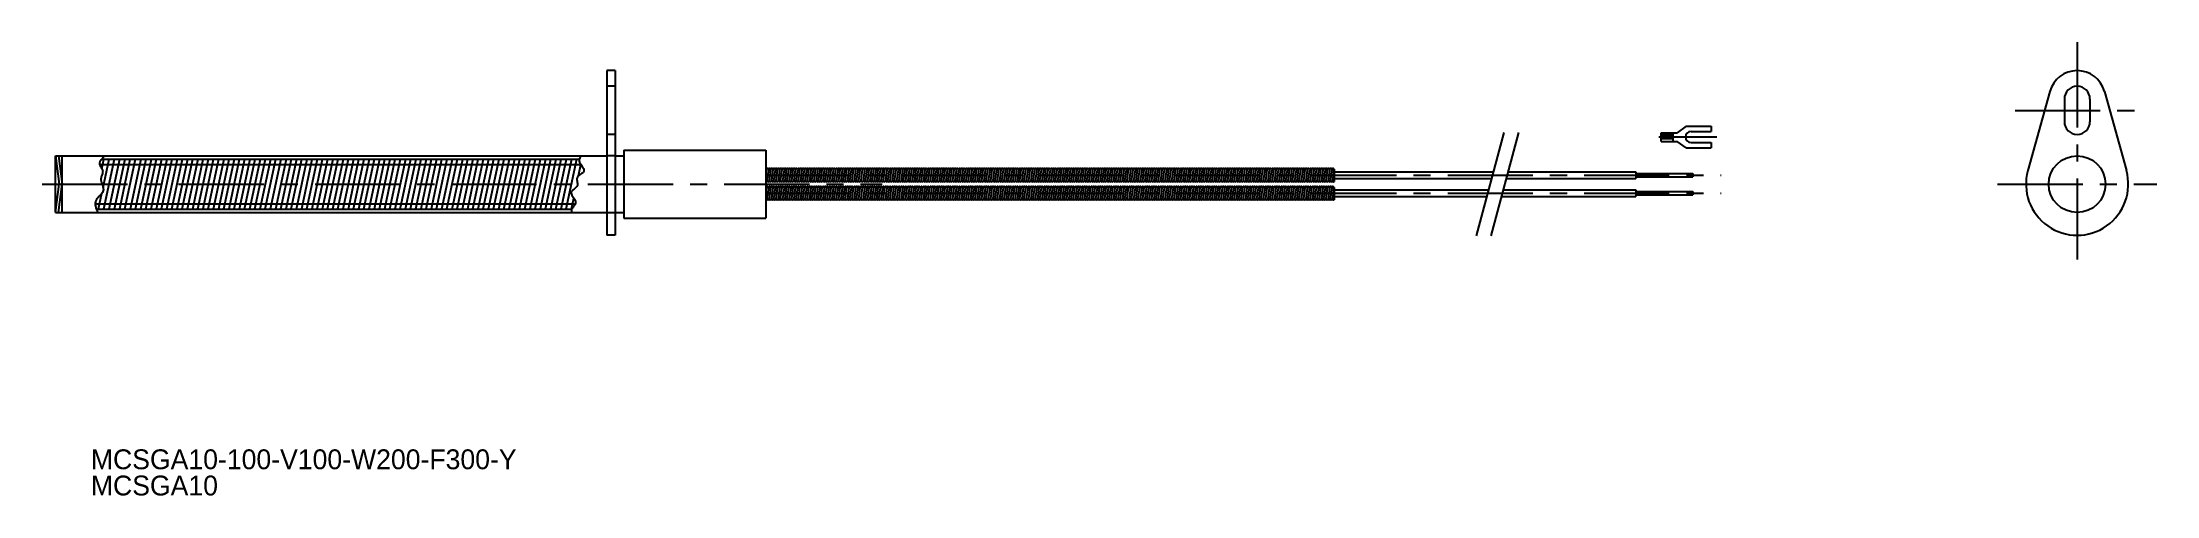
# Model space of a CAD drawing. Extents: x 44 to 416, y 204 to 284.
import ezdxf

# ---------------------------------------------------------------- set-up
doc = ezdxf.new("R2010")
doc.units = 0
doc.header["$LTSCALE"] = 12
for name, pattern in [('CENTER', [2, 1.25, -0.25, 0.25, -0.25]), ('DASHED', [0.75, 0.5, -0.25]), ('PHANTOM', [15, 7.5, -1.5, 1.5, -1.5, 1.5, -1.5])]:
    doc.linetypes.add(name, pattern=pattern)
doc.layers.get('0').update_dxf_attribs({"linetype": 'CONTINUOUS'})
doc.layers.add('CENTER', color=1, linetype='CENTER')

msp = doc.modelspace()

# ---------------------------------------------------------------- texts
at = {"color": 7, "linetype": 'CONTINUOUS'}
for s, p in [('MCSGA10-100-V100-W200-F300-Y', (52.45, 208.32)), ('MCSGA10', (52.45, 203.7))]:
    msp.add_text(s, height=3.5, dxfattribs=at).set_placement(p)

# ---------------------------------------------------------------- linework, layer by layer
at = {"color": 7, "linetype": 'CONTINUOUS'}
for p, q in [((143.22, 278.54), (143.22, 249.54)), ((144.72, 278.54), (143.22, 278.54)), ((144.72, 278.54), (144.72, 249.54)), ((397.17, 274.88), (393.32, 260.94)), ((399.74, 273.54), (399.74, 269.54)), ((404.24, 273.54), (404.24, 269.54)), ((406.81, 274.88), (410.67, 260.94)), ((333.19, 268.77), (331.62, 267.61)), ((333.19, 268.77), (337.6, 268.77)), ((337.6, 268.77), (337.6, 267.82)), ((146.22, 264.54), (146.22, 252.54)), ((146.22, 264.54), (171.22, 264.54)), ((171.22, 264.54), (171.22, 252.54)), ((328.77, 266.08), (328.77, 267.61)), ((328.77, 267.61), (331.62, 267.61)), ((330.83, 267.17), (328.77, 267.17)), ((330.83, 266.53), (328.77, 266.53)), ((328.77, 266.08), (331.62, 266.08)), ((330.83, 267.61), (330.83, 266.08)), ((333.19, 264.93), (331.62, 266.08)), ((333.19, 264.93), (337.6, 264.93)), ((334.05, 267.82), (337.6, 267.82)), ((334.05, 265.87), (337.6, 265.87)), ((337.6, 265.87), (337.6, 264.93)), ((46.22, 253.54), (46.22, 263.54)), ((46.22, 263.54), (143.22, 263.54)), ((46.22, 263.54), (46.88, 258.54)), ((46.73, 263.54), (47.39, 258.54)), ((47.39, 253.54), (47.39, 263.54)), ((144.72, 263.54), (146.22, 263.54)), ((171.28, 261.09), (171.22, 260.68)), ((171.67, 261.09), (171.41, 259.14)), ((172.07, 261.09), (171.81, 259.14)), ((172.47, 261.14), (172.21, 259.19)), ((172.85, 261.09), (172.59, 259.14)), ((173.25, 261.09), (172.99, 259.14)), ((173.64, 261.09), (173.38, 259.14)), ((174.04, 261.14), (173.78, 259.19)), ((174.43, 261.09), (174.17, 259.14)), ((174.82, 261.09), (174.56, 259.14)), ((175.21, 261.09), (174.95, 259.14)), ((175.61, 261.09), (175.35, 259.14)), ((176, 261.09), (175.74, 259.14)), ((176.4, 261.14), (176.14, 259.19)), ((176.79, 261.09), (176.53, 259.14)), ((177.18, 261.09), (176.92, 259.14)), ((177.57, 261.09), (177.31, 259.14)), ((177.97, 261.09), (177.71, 259.14)), ((178.36, 261.09), (178.1, 259.14)), ((178.75, 261.09), (178.49, 259.14)), ((179.15, 261.09), (178.89, 259.14)), ((179.55, 261.14), (179.29, 259.19)), ((179.93, 261.09), (179.67, 259.14)), ((180.33, 261.09), (180.07, 259.14)), ((180.72, 261.09), (180.46, 259.14)), ((181.11, 261.09), (180.85, 259.14)), ((181.51, 261.09), (181.25, 259.14)), ((181.9, 261.09), (181.64, 259.14)), ((182.3, 261.14), (182.04, 259.19)), ((182.69, 261.09), (182.43, 259.14)), ((183.08, 261.09), (182.82, 259.14)), ((183.48, 261.09), (183.22, 259.14)), ((183.87, 261.09), (183.61, 259.14)), ((184.26, 261.09), (184, 259.14)), ((184.66, 261.09), (184.4, 259.14)), ((185.05, 261.09), (184.79, 259.14)), ((185.45, 261.14), (185.19, 259.19)), ((185.84, 261.09), (185.58, 259.14)), ((186.23, 261.09), (185.97, 259.14)), ((186.62, 261.09), (186.36, 259.14)), ((187.02, 261.09), (186.76, 259.14)), ((187.41, 261.09), (187.15, 259.14)), ((187.8, 261.09), (187.54, 259.14)), ((188.2, 261.14), (187.94, 259.19)), ((188.59, 261.09), (188.33, 259.14)), ((188.98, 261.09), (188.72, 259.14)), ((189.38, 261.09), (189.12, 259.14)), ((189.77, 261.09), (189.51, 259.14)), ((190.16, 261.09), (189.9, 259.14)), ((190.56, 261.09), (190.3, 259.14)), ((190.95, 261.09), (190.69, 259.14)), ((191.34, 261.09), (191.08, 259.14)), ((191.74, 261.09), (191.48, 259.14)), ((192.14, 261.14), (191.88, 259.19)), ((192.52, 261.09), (192.26, 259.14)), ((192.92, 261.09), (192.66, 259.14)), ((193.31, 261.09), (193.05, 259.14)), ((193.7, 261.09), (193.44, 259.14)), ((194.1, 261.09), (193.84, 259.14)), ((194.49, 261.09), (194.23, 259.14)), ((194.89, 261.09), (194.63, 259.14)), ((195.28, 261.09), (195.02, 259.14)), ((195.68, 261.14), (195.42, 259.19)), ((196.07, 261.09), (195.81, 259.14)), ((196.46, 261.09), (196.2, 259.14)), ((196.85, 261.09), (196.59, 259.14)), ((197.25, 261.09), (196.99, 259.14)), ((197.64, 261.09), (197.38, 259.14)), ((198.03, 261.09), (197.77, 259.14)), ((198.43, 261.09), (198.17, 259.14)), ((198.82, 261.09), (198.56, 259.14)), ((199.21, 261.09), (198.95, 259.14)), ((199.61, 261.14), (199.35, 259.19)), ((200, 261.09), (199.74, 259.14)), ((200.39, 261.09), (200.13, 259.14)), ((200.79, 261.09), (200.53, 259.14)), ((201.18, 261.09), (200.92, 259.14)), ((201.57, 261.09), (201.31, 259.14)), ((201.97, 261.09), (201.71, 259.14)), ((202.36, 261.09), (202.1, 259.14)), ((202.75, 261.09), (202.49, 259.14)), ((203.15, 261.09), (202.89, 259.14)), ((203.54, 261.09), (203.28, 259.14)), ((203.93, 261.09), (203.67, 259.14)), ((204.33, 261.09), (204.07, 259.14)), ((204.72, 261.09), (204.46, 259.14)), ((205.11, 261.09), (204.85, 259.14)), ((205.51, 261.09), (205.25, 259.14)), ((205.9, 261.09), (205.64, 259.14)), ((206.3, 261.09), (206.04, 259.14)), ((206.7, 261.14), (206.44, 259.19)), ((207.08, 261.09), (206.82, 259.14)), ((207.48, 261.09), (207.22, 259.14)), ((207.87, 261.09), (207.61, 259.14)), ((208.26, 261.09), (208, 259.14)), ((208.66, 261.09), (208.4, 259.14)), ((209.05, 261.09), (208.79, 259.14)), ((209.44, 261.09), (209.18, 259.14)), ((209.84, 261.09), (209.58, 259.14)), ((210.23, 261.09), (209.97, 259.14)), ((210.62, 261.09), (210.36, 259.14)), ((211.02, 261.09), (210.76, 259.14)), ((211.41, 261.09), (211.15, 259.14)), ((211.8, 261.09), (211.54, 259.14)), ((212.2, 261.09), (211.94, 259.14)), ((212.59, 261.09), (212.33, 259.14)), ((212.59, 261.09), (212.33, 259.14)), ((212.98, 261.09), (212.72, 259.14)), ((212.98, 261.09), (212.72, 259.14)), ((213.38, 261.14), (213.12, 259.19)), ((213.77, 261.09), (213.51, 259.14)), ((214.16, 261.09), (213.9, 259.14)), ((214.56, 261.09), (214.3, 259.14)), ((214.95, 261.09), (214.69, 259.14)), ((215.34, 261.09), (215.08, 259.14)), ((215.75, 261.14), (215.49, 259.19)), ((216.13, 261.09), (215.87, 259.14)), ((216.53, 261.09), (216.27, 259.14)), ((216.92, 261.09), (216.66, 259.14)), ((217.31, 261.09), (217.05, 259.14)), ((217.71, 261.09), (217.45, 259.14)), ((218.1, 261.09), (217.84, 259.14)), ((218.49, 261.09), (218.23, 259.14)), ((218.89, 261.14), (218.63, 259.19)), ((219.28, 261.09), (219.02, 259.14)), ((219.67, 261.09), (219.41, 259.14)), ((220.07, 261.09), (219.81, 259.14)), ((220.46, 261.09), (220.2, 259.14)), ((220.85, 261.09), (220.59, 259.14)), ((221.25, 261.09), (220.99, 259.14)), ((221.65, 261.14), (221.39, 259.19)), ((222.03, 261.09), (221.77, 259.14)), ((222.43, 261.09), (222.17, 259.14)), ((222.82, 261.09), (222.56, 259.14)), ((223.21, 261.09), (222.95, 259.14)), ((223.61, 261.09), (223.35, 259.14)), ((224, 261.09), (223.74, 259.14)), ((224.39, 261.09), (224.13, 259.14)), ((224.79, 261.14), (224.53, 259.19)), ((225.18, 261.09), (224.92, 259.14)), ((225.57, 261.09), (225.31, 259.14)), ((225.97, 261.09), (225.71, 259.14)), ((226.36, 261.09), (226.1, 259.14)), ((226.75, 261.09), (226.49, 259.14)), ((227.15, 261.09), (226.89, 259.14)), ((227.55, 261.14), (227.29, 259.19)), ((227.94, 261.09), (227.68, 259.14)), ((228.33, 261.09), (228.07, 259.14)), ((228.72, 261.09), (228.46, 259.14)), ((229.12, 261.09), (228.86, 259.14)), ((229.51, 261.09), (229.25, 259.14)), ((229.9, 261.09), (229.64, 259.14)), ((230.3, 261.09), (230.04, 259.14)), ((230.69, 261.09), (230.43, 259.14)), ((231.08, 261.09), (230.82, 259.14)), ((231.48, 261.14), (231.22, 259.19)), ((231.87, 261.09), (231.61, 259.14)), ((232.26, 261.09), (232, 259.14)), ((232.66, 261.09), (232.4, 259.14)), ((233.05, 261.09), (232.79, 259.14)), ((233.44, 261.09), (233.18, 259.14)), ((233.84, 261.09), (233.58, 259.14)), ((234.23, 261.09), (233.97, 259.14)), ((234.62, 261.09), (234.36, 259.14)), ((235.02, 261.14), (234.76, 259.19)), ((235.41, 261.09), (235.15, 259.14)), ((235.8, 261.09), (235.54, 259.14)), ((236.2, 261.09), (235.94, 259.14)), ((236.59, 261.09), (236.33, 259.14)), ((236.98, 261.09), (236.72, 259.14)), ((237.38, 261.09), (237.12, 259.14)), ((237.77, 261.09), (237.51, 259.14)), ((238.16, 261.09), (237.9, 259.14)), ((238.56, 261.09), (238.3, 259.14)), ((238.96, 261.14), (238.7, 259.19)), ((239.35, 261.09), (239.09, 259.14)), ((239.74, 261.09), (239.48, 259.14)), ((240.13, 261.09), (239.87, 259.14)), ((240.53, 261.09), (240.27, 259.14)), ((240.92, 261.09), (240.66, 259.14)), ((241.31, 261.09), (241.05, 259.14)), ((241.71, 261.09), (241.45, 259.14)), ((242.1, 261.09), (241.84, 259.14)), ((242.49, 261.09), (242.23, 259.14)), ((242.89, 261.09), (242.63, 259.14)), ((243.28, 261.09), (243.02, 259.14)), ((243.67, 261.09), (243.41, 259.14)), ((244.07, 261.09), (243.81, 259.14)), ((244.46, 261.09), (244.2, 259.14)), ((244.85, 261.09), (244.59, 259.14)), ((245.25, 261.09), (244.99, 259.14)), ((245.64, 261.09), (245.38, 259.14)), ((246.04, 261.14), (245.78, 259.19)), ((246.43, 261.09), (246.17, 259.14)), ((246.82, 261.09), (246.56, 259.14)), ((247.21, 261.09), (246.95, 259.14)), ((247.61, 261.09), (247.35, 259.14)), ((248, 261.09), (247.74, 259.14)), ((248.39, 261.09), (248.13, 259.14)), ((248.79, 261.09), (248.53, 259.14)), ((249.18, 261.09), (248.92, 259.14)), ((249.58, 261.09), (249.32, 259.14)), ((249.97, 261.09), (249.71, 259.14)), ((250.36, 261.09), (250.1, 259.14)), ((250.76, 261.09), (250.5, 259.14)), ((251.15, 261.09), (250.89, 259.14)), ((251.54, 261.09), (251.28, 259.14)), ((251.94, 261.09), (251.68, 259.14)), ((252.33, 261.09), (252.07, 259.14)), ((252.33, 261.09), (252.07, 259.14)), ((252.72, 261.09), (252.46, 259.14)), ((253.12, 261.09), (252.86, 259.14)), ((253.51, 261.09), (253.25, 259.14)), ((253.9, 261.09), (253.64, 259.14)), ((254.3, 261.09), (254.04, 259.14)), ((254.69, 261.09), (254.43, 259.14)), ((255.08, 261.09), (254.82, 259.14)), ((255.48, 261.14), (255.22, 259.19)), ((255.87, 261.09), (255.61, 259.14)), ((256.26, 261.09), (256, 259.14)), ((256.66, 261.09), (256.4, 259.14)), ((257.05, 261.09), (256.79, 259.14)), ((257.44, 261.09), (257.18, 259.14)), ((257.84, 261.09), (257.58, 259.14)), ((258.23, 261.09), (257.97, 259.14)), ((258.62, 261.09), (258.36, 259.14)), ((259.02, 261.09), (258.76, 259.14)), ((259.41, 261.09), (259.15, 259.14)), ((259.8, 261.09), (259.54, 259.14)), ((260.2, 261.09), (259.94, 259.14)), ((260.59, 261.09), (260.33, 259.14)), ((260.99, 261.09), (260.73, 259.14)), ((261.38, 261.09), (261.12, 259.14)), ((261.77, 261.09), (261.51, 259.14)), ((262.17, 261.09), (261.91, 259.14)), ((262.57, 261.14), (262.31, 259.19)), ((262.95, 261.09), (262.69, 259.14)), ((263.35, 261.09), (263.09, 259.14)), ((263.74, 261.09), (263.48, 259.14)), ((264.13, 261.09), (263.87, 259.14)), ((264.53, 261.09), (264.27, 259.14)), ((264.92, 261.09), (264.66, 259.14)), ((265.31, 261.09), (265.05, 259.14)), ((265.71, 261.09), (265.45, 259.14)), ((266.1, 261.09), (265.84, 259.14)), ((266.49, 261.09), (266.23, 259.14)), ((266.89, 261.09), (266.63, 259.14)), ((267.28, 261.09), (267.02, 259.14)), ((267.67, 261.09), (267.41, 259.14)), ((268.07, 261.09), (267.81, 259.14)), ((268.46, 261.09), (268.2, 259.14)), ((268.46, 261.09), (268.2, 259.14)), ((268.85, 261.09), (268.59, 259.14)), ((268.85, 261.09), (268.59, 259.14)), ((269.25, 261.09), (268.99, 259.14)), ((269.64, 261.09), (269.38, 259.14)), ((270.03, 261.09), (269.77, 259.14)), ((270.43, 261.09), (270.17, 259.14)), ((270.82, 261.09), (270.56, 259.14)), ((271.21, 261.09), (270.95, 259.14)), ((271.22, 261.15), (271.22, 258.98)), ((271.22, 260.74), (299.25, 260.74)), ((301.84, 260.74), (324.34, 260.74)), ((324.34, 260.74), (324.34, 259.54)), ((46.22, 253.54), (46.88, 258.54)), ((46.73, 253.54), (47.39, 258.54)), ((171.28, 257.89), (171.22, 257.48)), ((171.67, 257.89), (171.41, 255.94)), ((172.07, 257.89), (171.81, 255.94)), ((172.47, 257.94), (172.21, 255.99)), ((172.85, 257.89), (172.59, 255.94)), ((173.25, 257.89), (172.99, 255.94)), ((173.64, 257.89), (173.38, 255.94)), ((174.04, 257.94), (173.78, 255.99)), ((174.43, 257.89), (174.17, 255.94)), ((174.82, 257.89), (174.56, 255.94)), ((175.21, 257.89), (174.95, 255.94)), ((175.61, 257.89), (175.35, 255.94)), ((176, 257.89), (175.74, 255.94)), ((176.4, 257.94), (176.14, 255.99)), ((176.79, 257.89), (176.53, 255.94)), ((177.18, 257.89), (176.92, 255.94)), ((177.57, 257.89), (177.31, 255.94)), ((177.97, 257.89), (177.71, 255.94)), ((178.36, 257.89), (178.1, 255.94)), ((178.75, 257.89), (178.49, 255.94)), ((179.15, 257.89), (178.89, 255.94)), ((179.55, 257.94), (179.29, 255.99)), ((179.93, 257.89), (179.67, 255.94)), ((180.33, 257.89), (180.07, 255.94)), ((180.72, 257.89), (180.46, 255.94)), ((181.11, 257.89), (180.85, 255.94)), ((181.51, 257.89), (181.25, 255.94)), ((181.9, 257.89), (181.64, 255.94)), ((182.3, 257.94), (182.04, 255.99)), ((182.69, 257.89), (182.43, 255.94)), ((183.08, 257.89), (182.82, 255.94)), ((183.48, 257.89), (183.22, 255.94)), ((183.87, 257.89), (183.61, 255.94)), ((184.26, 257.89), (184, 255.94)), ((184.66, 257.89), (184.4, 255.94)), ((185.05, 257.89), (184.79, 255.94)), ((185.45, 257.94), (185.19, 255.99)), ((185.84, 257.89), (185.58, 255.94)), ((186.23, 257.89), (185.97, 255.94)), ((186.62, 257.89), (186.36, 255.94)), ((187.02, 257.89), (186.76, 255.94)), ((187.41, 257.89), (187.15, 255.94)), ((187.8, 257.89), (187.54, 255.94)), ((188.2, 257.94), (187.94, 255.99)), ((188.59, 257.89), (188.33, 255.94)), ((188.98, 257.89), (188.72, 255.94)), ((189.38, 257.89), (189.12, 255.94)), ((189.77, 257.89), (189.51, 255.94)), ((190.16, 257.89), (189.9, 255.94)), ((190.56, 257.89), (190.3, 255.94)), ((190.95, 257.89), (190.69, 255.94)), ((191.34, 257.89), (191.08, 255.94)), ((191.74, 257.89), (191.48, 255.94)), ((192.14, 257.94), (191.88, 255.99)), ((192.52, 257.89), (192.26, 255.94)), ((192.92, 257.89), (192.66, 255.94)), ((193.31, 257.89), (193.05, 255.94)), ((193.7, 257.89), (193.44, 255.94)), ((194.1, 257.89), (193.84, 255.94)), ((194.49, 257.89), (194.23, 255.94)), ((194.89, 257.89), (194.63, 255.94)), ((195.28, 257.89), (195.02, 255.94)), ((195.68, 257.94), (195.42, 255.99)), ((196.07, 257.89), (195.81, 255.94)), ((196.46, 257.89), (196.2, 255.94)), ((196.85, 257.89), (196.59, 255.94)), ((197.25, 257.89), (196.99, 255.94)), ((197.64, 257.89), (197.38, 255.94)), ((198.03, 257.89), (197.77, 255.94)), ((198.43, 257.89), (198.17, 255.94)), ((198.82, 257.89), (198.56, 255.94)), ((199.21, 257.89), (198.95, 255.94)), ((199.61, 257.94), (199.35, 255.99)), ((200, 257.89), (199.74, 255.94)), ((200.39, 257.89), (200.13, 255.94)), ((200.79, 257.89), (200.53, 255.94)), ((201.18, 257.89), (200.92, 255.94)), ((201.57, 257.89), (201.31, 255.94)), ((201.97, 257.89), (201.71, 255.94)), ((202.36, 257.89), (202.1, 255.94)), ((202.75, 257.89), (202.49, 255.94)), ((203.15, 257.89), (202.89, 255.94)), ((203.54, 257.89), (203.28, 255.94)), ((203.93, 257.89), (203.67, 255.94)), ((204.33, 257.89), (204.07, 255.94)), ((204.72, 257.89), (204.46, 255.94)), ((205.11, 257.89), (204.85, 255.94)), ((205.51, 257.89), (205.25, 255.94)), ((205.9, 257.89), (205.64, 255.94)), ((206.3, 257.89), (206.04, 255.94)), ((206.7, 257.94), (206.44, 255.99)), ((207.08, 257.89), (206.82, 255.94)), ((207.48, 257.89), (207.22, 255.94)), ((207.87, 257.89), (207.61, 255.94)), ((208.26, 257.89), (208, 255.94)), ((208.66, 257.89), (208.4, 255.94)), ((209.05, 257.89), (208.79, 255.94)), ((209.44, 257.89), (209.18, 255.94)), ((209.84, 257.89), (209.58, 255.94)), ((210.23, 257.89), (209.97, 255.94)), ((210.62, 257.89), (210.36, 255.94)), ((211.02, 257.89), (210.76, 255.94)), ((211.02, 257.89), (210.76, 255.94)), ((211.41, 257.89), (211.15, 255.94)), ((211.8, 257.89), (211.54, 255.94)), ((212.2, 257.89), (211.94, 255.94)), ((212.59, 257.89), (212.33, 255.94)), ((212.59, 257.89), (212.33, 255.94)), ((212.98, 257.89), (212.72, 255.94)), ((212.98, 257.89), (212.72, 255.94)), ((213.38, 257.94), (213.12, 255.99)), ((213.77, 257.89), (213.51, 255.94)), ((214.16, 257.89), (213.9, 255.94)), ((214.56, 257.89), (214.3, 255.94)), ((214.95, 257.89), (214.69, 255.94)), ((215.34, 257.89), (215.08, 255.94)), ((215.75, 257.94), (215.49, 255.99)), ((216.13, 257.89), (215.87, 255.94)), ((216.53, 257.89), (216.27, 255.94)), ((216.92, 257.89), (216.66, 255.94)), ((217.31, 257.89), (217.05, 255.94)), ((217.71, 257.89), (217.45, 255.94)), ((218.1, 257.89), (217.84, 255.94)), ((218.49, 257.89), (218.23, 255.94)), ((218.89, 257.94), (218.63, 255.99)), ((219.28, 257.89), (219.02, 255.94)), ((219.67, 257.89), (219.41, 255.94)), ((220.07, 257.89), (219.81, 255.94)), ((220.46, 257.89), (220.2, 255.94)), ((220.85, 257.89), (220.59, 255.94)), ((221.25, 257.89), (220.99, 255.94)), ((221.65, 257.94), (221.39, 255.99)), ((222.03, 257.89), (221.77, 255.94)), ((222.43, 257.89), (222.17, 255.94)), ((222.82, 257.89), (222.56, 255.94)), ((223.21, 257.89), (222.95, 255.94)), ((223.61, 257.89), (223.35, 255.94)), ((224, 257.89), (223.74, 255.94)), ((224.39, 257.89), (224.13, 255.94)), ((224.79, 257.94), (224.53, 255.99)), ((225.18, 257.89), (224.92, 255.94)), ((225.57, 257.89), (225.31, 255.94)), ((225.97, 257.89), (225.71, 255.94)), ((226.36, 257.89), (226.1, 255.94)), ((226.75, 257.89), (226.49, 255.94)), ((227.15, 257.89), (226.89, 255.94)), ((227.55, 257.94), (227.29, 255.99)), ((227.94, 257.89), (227.68, 255.94)), ((228.33, 257.89), (228.07, 255.94)), ((228.72, 257.89), (228.46, 255.94)), ((229.12, 257.89), (228.86, 255.94)), ((229.51, 257.89), (229.25, 255.94)), ((229.9, 257.89), (229.64, 255.94)), ((230.3, 257.89), (230.04, 255.94)), ((230.69, 257.89), (230.43, 255.94)), ((231.08, 257.89), (230.82, 255.94)), ((231.48, 257.94), (231.22, 255.99)), ((231.87, 257.89), (231.61, 255.94)), ((232.26, 257.89), (232, 255.94)), ((232.66, 257.89), (232.4, 255.94)), ((233.05, 257.89), (232.79, 255.94)), ((233.44, 257.89), (233.18, 255.94)), ((233.84, 257.89), (233.58, 255.94)), ((234.23, 257.89), (233.97, 255.94)), ((234.62, 257.89), (234.36, 255.94)), ((235.02, 257.94), (234.76, 255.99)), ((235.41, 257.89), (235.15, 255.94)), ((235.8, 257.89), (235.54, 255.94)), ((236.2, 257.89), (235.94, 255.94)), ((236.59, 257.89), (236.33, 255.94)), ((236.98, 257.89), (236.72, 255.94)), ((237.38, 257.89), (237.12, 255.94)), ((237.77, 257.89), (237.51, 255.94)), ((238.16, 257.89), (237.9, 255.94)), ((238.56, 257.89), (238.3, 255.94)), ((238.96, 257.94), (238.7, 255.99)), ((239.35, 257.89), (239.09, 255.94)), ((239.74, 257.89), (239.48, 255.94)), ((240.13, 257.89), (239.87, 255.94)), ((240.53, 257.89), (240.27, 255.94)), ((240.92, 257.89), (240.66, 255.94)), ((241.31, 257.89), (241.05, 255.94)), ((241.71, 257.89), (241.45, 255.94)), ((242.1, 257.89), (241.84, 255.94)), ((242.49, 257.89), (242.23, 255.94)), ((242.89, 257.89), (242.63, 255.94)), ((243.28, 257.89), (243.02, 255.94)), ((243.67, 257.89), (243.41, 255.94)), ((244.07, 257.89), (243.81, 255.94)), ((244.46, 257.89), (244.2, 255.94)), ((244.85, 257.89), (244.59, 255.94)), ((245.25, 257.89), (244.99, 255.94)), ((245.64, 257.89), (245.38, 255.94)), ((246.04, 257.94), (245.78, 255.99)), ((246.43, 257.89), (246.17, 255.94)), ((246.82, 257.89), (246.56, 255.94)), ((247.21, 257.89), (246.95, 255.94)), ((247.61, 257.89), (247.35, 255.94)), ((248, 257.89), (247.74, 255.94)), ((248.39, 257.89), (248.13, 255.94)), ((248.79, 257.89), (248.53, 255.94)), ((249.18, 257.89), (248.92, 255.94)), ((249.58, 257.89), (249.32, 255.94)), ((249.97, 257.89), (249.71, 255.94)), ((250.36, 257.89), (250.1, 255.94)), ((250.36, 257.89), (250.1, 255.94)), ((250.76, 257.89), (250.5, 255.94)), ((251.15, 257.89), (250.89, 255.94)), ((251.54, 257.89), (251.28, 255.94)), ((251.94, 257.89), (251.68, 255.94)), ((251.94, 257.89), (251.68, 255.94)), ((252.33, 257.89), (252.07, 255.94)), ((252.33, 257.89), (252.07, 255.94)), ((252.72, 257.89), (252.46, 255.94)), ((253.12, 257.89), (252.86, 255.94)), ((253.51, 257.89), (253.25, 255.94)), ((253.9, 257.89), (253.64, 255.94)), ((254.3, 257.89), (254.04, 255.94)), ((254.69, 257.89), (254.43, 255.94)), ((255.08, 257.89), (254.82, 255.94)), ((255.48, 257.94), (255.22, 255.99)), ((255.87, 257.89), (255.61, 255.94)), ((256.26, 257.89), (256, 255.94)), ((256.66, 257.89), (256.4, 255.94)), ((257.05, 257.89), (256.79, 255.94)), ((257.44, 257.89), (257.18, 255.94)), ((257.84, 257.89), (257.58, 255.94)), ((258.23, 257.89), (257.97, 255.94)), ((258.62, 257.89), (258.36, 255.94)), ((259.02, 257.89), (258.76, 255.94)), ((259.41, 257.89), (259.15, 255.94)), ((259.8, 257.89), (259.54, 255.94)), ((260.2, 257.89), (259.94, 255.94)), ((260.59, 257.89), (260.33, 255.94)), ((260.99, 257.89), (260.73, 255.94)), ((261.38, 257.89), (261.12, 255.94)), ((261.77, 257.89), (261.51, 255.94)), ((262.17, 257.89), (261.91, 255.94)), ((262.57, 257.94), (262.31, 255.99)), ((262.95, 257.89), (262.69, 255.94)), ((263.35, 257.89), (263.09, 255.94)), ((263.74, 257.89), (263.48, 255.94)), ((264.13, 257.89), (263.87, 255.94)), ((264.53, 257.89), (264.27, 255.94)), ((264.92, 257.89), (264.66, 255.94)), ((265.31, 257.89), (265.05, 255.94)), ((265.71, 257.89), (265.45, 255.94)), ((266.1, 257.89), (265.84, 255.94)), ((266.49, 257.89), (266.23, 255.94)), ((266.89, 257.89), (266.63, 255.94)), ((266.89, 257.89), (266.63, 255.94)), ((267.28, 257.89), (267.02, 255.94)), ((267.67, 257.89), (267.41, 255.94)), ((268.07, 257.89), (267.81, 255.94)), ((268.46, 257.89), (268.2, 255.94)), ((268.46, 257.89), (268.2, 255.94)), ((268.85, 257.89), (268.59, 255.94)), ((268.85, 257.89), (268.59, 255.94)), ((269.25, 257.89), (268.99, 255.94)), ((269.64, 257.89), (269.38, 255.94)), ((270.03, 257.89), (269.77, 255.94)), ((270.43, 257.89), (270.17, 255.94)), ((270.82, 257.89), (270.56, 255.94)), ((271.21, 257.89), (270.95, 255.94)), ((271.21, 257.89), (270.95, 255.94)), ((271.22, 259.54), (298.93, 259.54)), ((271.22, 257.95), (271.22, 255.78)), ((271.22, 257.54), (298.39, 257.54)), ((300.98, 257.54), (324.34, 257.54)), ((301.52, 259.54), (324.34, 259.54)), ((324.34, 260.44), (334.34, 260.44)), ((324.34, 259.84), (334.34, 259.84)), ((324.34, 257.54), (324.34, 256.34)), ((324.34, 257.24), (334.34, 257.24)), ((334.34, 260.44), (334.34, 259.84)), ((334.34, 257.24), (334.34, 256.64)), ((46.22, 253.54), (143.22, 253.54)), ((144.72, 253.54), (146.22, 253.54)), ((271.22, 256.34), (298.07, 256.34)), ((300.66, 256.34), (324.34, 256.34)), ((324.34, 256.64), (334.34, 256.64)), ((144.72, 249.54), (143.22, 249.54)), ((146.22, 252.54), (171.22, 252.54))]:
    msp.add_line(p, q, dxfattribs=at)
at = {"color": 3, "linetype": 'DASHED'}
for p, q in [((144.72, 275.79), (143.22, 275.79)), ((144.72, 267.29), (143.22, 267.29))]:
    msp.add_line(p, q, dxfattribs=at)
at = {"color": 3, "linetype": 'PHANTOM'}
for p, q in [((301.1, 267.64), (296.22, 249.44)), ((303.69, 267.64), (298.81, 249.44))]:
    msp.add_line(p, q, dxfattribs=at)
at = {"color": 3, "linetype": 'CONTINUOUS'}
for p, q in [((53.98, 262.03), (138.66, 262.03)), ((54.32, 262.92), (138.4, 262.92)), ((54.39, 261.23), (54.76, 262.95)), ((54.61, 257.96), (55.67, 262.95)), ((54.72, 254.21), (56.59, 262.95)), ((55.69, 254.19), (57.56, 262.94)), ((56.61, 254.19), (58.48, 262.94)), ((57.52, 254.17), (59.39, 262.94)), ((58.44, 254.19), (60.3, 262.94)), ((59.41, 254.17), (61.28, 262.92)), ((60.33, 254.18), (62.19, 262.92)), ((61.24, 254.16), (63.11, 262.92)), ((62.15, 254.18), (64.02, 262.92)), ((63.07, 254.18), (64.93, 262.92)), ((63.98, 254.18), (65.85, 262.92)), ((64.89, 254.18), (66.76, 262.92)), ((65.81, 254.22), (67.67, 262.92)), ((66.72, 254.18), (68.59, 262.92)), ((67.63, 254.18), (69.5, 262.92)), ((68.54, 254.17), (70.41, 262.92)), ((69.46, 254.18), (71.33, 262.92)), ((70.37, 254.16), (72.24, 262.92)), ((71.28, 254.18), (73.15, 262.92)), ((72.2, 254.18), (74.06, 262.92)), ((73.11, 254.18), (74.98, 262.92)), ((74.02, 254.18), (75.89, 262.92)), ((74.95, 254.22), (76.8, 262.92)), ((75.85, 254.18), (77.72, 262.92)), ((76.76, 254.18), (78.63, 262.92)), ((77.67, 254.17), (79.54, 262.92)), ((78.59, 254.18), (80.46, 262.92)), ((79.5, 254.16), (81.37, 262.92)), ((80.41, 254.18), (82.28, 262.92)), ((81.33, 254.18), (83.2, 262.92)), ((82.24, 254.18), (84.11, 262.92)), ((83.15, 254.18), (85.02, 262.92)), ((84.08, 254.22), (85.93, 262.92)), ((84.98, 254.18), (86.85, 262.92)), ((85.89, 254.18), (87.76, 262.92)), ((86.81, 254.17), (88.67, 262.92)), ((87.72, 254.18), (89.59, 262.92)), ((88.63, 254.16), (90.5, 262.92)), ((89.55, 254.18), (91.41, 262.92)), ((90.46, 254.18), (92.33, 262.92)), ((91.37, 254.18), (93.24, 262.92)), ((92.29, 254.18), (94.15, 262.92)), ((93.21, 254.22), (95.07, 262.92)), ((94.11, 254.18), (95.98, 262.92)), ((95.02, 254.18), (96.89, 262.92)), ((95.94, 254.17), (97.81, 262.92)), ((96.85, 254.18), (98.72, 262.92)), ((97.76, 254.16), (99.63, 262.92)), ((98.68, 254.18), (100.54, 262.92)), ((99.59, 254.18), (101.46, 262.92)), ((100.5, 254.18), (102.37, 262.92)), ((101.42, 254.18), (103.28, 262.92)), ((102.34, 254.22), (104.2, 262.92)), ((103.24, 254.18), (105.11, 262.92)), ((104.16, 254.18), (106.02, 262.92)), ((105.07, 254.17), (106.94, 262.92)), ((105.98, 254.18), (107.85, 262.92)), ((106.89, 254.16), (108.76, 262.92)), ((107.81, 254.18), (109.68, 262.92)), ((108.72, 254.18), (110.59, 262.92)), ((109.63, 254.18), (111.5, 262.92)), ((110.55, 254.18), (112.42, 262.92)), ((111.47, 254.22), (113.33, 262.92)), ((112.37, 254.18), (114.24, 262.92)), ((113.29, 254.18), (115.15, 262.92)), ((114.2, 254.17), (116.07, 262.92)), ((115.11, 254.18), (116.98, 262.92)), ((116.02, 254.16), (117.89, 262.92)), ((116.94, 254.18), (118.81, 262.92)), ((117.85, 254.18), (119.72, 262.92)), ((118.77, 254.18), (120.63, 262.92)), ((119.68, 254.18), (121.55, 262.92)), ((120.6, 254.22), (122.46, 262.92)), ((121.51, 254.18), (123.37, 262.92)), ((122.42, 254.18), (124.29, 262.92)), ((123.33, 254.17), (125.2, 262.92)), ((124.24, 254.18), (126.11, 262.92)), ((125.15, 254.16), (127.03, 262.92)), ((126.07, 254.18), (127.94, 262.92)), ((126.98, 254.18), (128.85, 262.92)), ((127.9, 254.18), (129.76, 262.92)), ((128.81, 254.18), (130.68, 262.92)), ((129.73, 254.22), (131.59, 262.92)), ((130.64, 254.18), (132.5, 262.92)), ((131.55, 254.18), (133.42, 262.92)), ((132.46, 254.17), (134.33, 262.92)), ((133.38, 254.18), (135.24, 262.92)), ((134.28, 254.16), (136.16, 262.92)), ((135.2, 254.18), (137.07, 262.92)), ((136.12, 254.18), (137.98, 262.92)), ((138.27, 260.01), (138.69, 261.98)), ((53.8, 254.19), (54.39, 256.93)), ((53.22, 255.05), (137.49, 255.05)), ((53.4, 254.16), (137.09, 254.16)), ((137.02, 254.16), (137.44, 256.1))]:
    msp.add_line(p, q, dxfattribs=at)
at = {"color": 3, "linetype": 'CONTINUOUS', "flags": 128}
for points in [[(54.91, 263.54), (54.78, 263.42), (54.59, 263.23), (54.41, 263.03), (54.25, 262.84), (54.13, 262.64), (54.03, 262.45), (53.98, 262.26), (53.98, 262.06), (54.02, 261.87), (54.06, 261.78), (54.1, 261.69), (54.16, 261.6), (54.21, 261.51), (54.27, 261.42), (54.33, 261.33), (54.39, 261.24), (54.43, 261.15), (54.48, 261.06), (54.5, 260.96), (54.53, 260.83), (54.52, 260.69), (54.5, 260.54), (54.47, 260.4), (54.42, 260.26), (54.37, 260.11), (54.33, 259.96), (54.28, 259.81), (54.25, 259.66), (54.23, 259.51), (54.23, 259.29), (54.26, 259.07), (54.32, 258.85), (54.38, 258.64), (54.46, 258.42), (54.53, 258.21), (54.6, 258.01), (54.64, 257.81), (54.66, 257.61), (54.64, 257.43), (54.58, 257.24), (54.49, 257.06), (54.36, 256.89), (54.21, 256.71), (54.04, 256.54), (53.87, 256.37), (53.71, 256.2), (53.56, 256.01), (53.43, 255.82), (53.33, 255.62), (53.28, 255.49), (53.25, 255.35), (53.23, 255.2), (53.22, 255.05), (53.23, 254.9), (53.25, 254.75), (53.27, 254.6), (53.31, 254.46), (53.35, 254.31), (53.4, 254.17), (53.43, 254.07), (53.47, 253.98), (53.51, 253.89), (53.55, 253.79), (53.59, 253.7), (53.63, 253.62), (53.67, 253.54)], [(138.69, 263.56), (138.68, 263.54), (138.6, 263.41), (138.53, 263.28), (138.47, 263.15), (138.42, 263.02), (138.4, 262.88), (138.39, 262.75), (138.4, 262.61), (138.45, 262.42), (138.54, 262.23), (138.65, 262.04), (138.78, 261.86), (138.91, 261.67), (139.03, 261.49), (139.13, 261.32), (139.2, 261.15), (139.23, 260.99), (139.21, 260.84), (139.15, 260.72), (139.06, 260.61), (138.93, 260.5), (138.78, 260.39), (138.63, 260.28), (138.47, 260.17), (138.32, 260.06), (138.19, 259.93), (138.08, 259.8), (138.01, 259.66), (137.97, 259.53), (137.97, 259.4), (137.97, 259.25), (138, 259.11), (138.02, 258.96), (138.05, 258.81), (138.07, 258.67), (138.08, 258.52), (138.07, 258.39), (138.03, 258.26), (137.97, 258.12), (137.87, 258), (137.76, 257.89), (137.63, 257.78), (137.49, 257.67), (137.36, 257.57), (137.24, 257.46), (137.13, 257.36), (137.05, 257.25), (136.99, 257.13), (136.98, 256.97), (137.02, 256.8), (137.1, 256.63), (137.21, 256.44), (137.33, 256.25), (137.46, 256.06), (137.58, 255.87), (137.67, 255.68), (137.74, 255.49), (137.75, 255.31), (137.73, 255.17), (137.68, 255.03), (137.6, 254.9), (137.51, 254.77), (137.41, 254.64), (137.31, 254.51), (137.22, 254.37), (137.13, 254.24), (137.06, 254.1), (137.02, 253.96), (137.01, 253.89), (137.01, 253.83), (137.01, 253.76), (137.02, 253.69), (137.03, 253.63), (137.04, 253.56), (137.04, 253.56)]]:
    msp.add_lwpolyline(points, dxfattribs=at)
at = {"color": 3, "linetype": 'DASHED'}
for points in [[(144.72, 263.54), (143.22, 263.54)], [(143.22, 253.54), (144.72, 253.54)]]:
    msp.add_lwpolyline(points, dxfattribs=at)
at = {"color": 7, "linetype": 'CONTINUOUS'}
msp.add_circle((401.99, 258.54), 5, dxfattribs=at)
for centre, radius, start, end in [((401.99, 273.54), 5, 15.466, 164.534), ((401.99, 273.54), 2.25, 0, 180), ((401.99, 269.54), 2.25, 180, 0), ((334.05, 266.85), 0.976, 90, 270), ((171.48, 261.12), 0.195, 352.4054, 172.4054), ((171.87, 261.12), 0.195, 352.4054, 172.4054), ((172.27, 261.12), 0.195, 352.4054, 172.4054), ((172.66, 261.12), 0.195, 352.4054, 172.4054), ((173.05, 261.12), 0.195, 352.4054, 172.4054), ((173.45, 261.12), 0.195, 352.4054, 172.4054), ((173.84, 261.12), 0.195, 352.4054, 172.4054), ((174.23, 261.12), 0.195, 352.4054, 172.4054), ((174.63, 261.12), 0.195, 352.4054, 172.4054), ((175.02, 261.12), 0.195, 352.4054, 172.4054), ((175.41, 261.12), 0.195, 352.4054, 172.4054), ((175.81, 261.12), 0.195, 352.4054, 172.4054), ((176.2, 261.12), 0.195, 352.4054, 172.4054), ((176.59, 261.12), 0.195, 352.4054, 172.4054), ((176.99, 261.12), 0.195, 352.4054, 172.4054), ((177.38, 261.12), 0.195, 352.4054, 172.4054), ((177.77, 261.12), 0.195, 352.4054, 172.4054), ((178.17, 261.12), 0.195, 352.4054, 172.4054), ((178.56, 261.12), 0.195, 352.4054, 172.4054), ((178.95, 261.12), 0.195, 352.4054, 172.4054), ((179.35, 261.12), 0.195, 352.4054, 172.4054), ((179.74, 261.12), 0.195, 352.4054, 172.4054), ((180.13, 261.12), 0.195, 352.4054, 172.4054), ((180.53, 261.12), 0.195, 352.4054, 172.4054), ((180.92, 261.12), 0.195, 352.4054, 172.4054), ((181.31, 261.12), 0.195, 352.4054, 172.4054), ((181.71, 261.12), 0.195, 352.4054, 172.4054), ((182.1, 261.12), 0.195, 352.4054, 172.4054), ((182.49, 261.12), 0.195, 352.4054, 172.4054), ((182.89, 261.12), 0.195, 352.4054, 172.4054), ((183.28, 261.12), 0.195, 352.4054, 172.4054), ((183.68, 261.12), 0.195, 352.4054, 172.4054), ((184.07, 261.12), 0.195, 352.4054, 172.4054), ((184.46, 261.12), 0.195, 352.4054, 172.4054), ((184.86, 261.12), 0.195, 352.4054, 172.4054), ((185.25, 261.12), 0.195, 352.4054, 172.4054), ((185.64, 261.12), 0.195, 352.4054, 172.4054), ((186.04, 261.12), 0.195, 352.4054, 172.4054), ((186.43, 261.12), 0.195, 352.4054, 172.4054), ((186.82, 261.12), 0.195, 352.4054, 172.4054), ((187.22, 261.12), 0.195, 352.4054, 172.4054), ((187.61, 261.12), 0.195, 352.4054, 172.4054), ((188, 261.12), 0.195, 352.4054, 172.4054), ((188.4, 261.12), 0.195, 352.4054, 172.4054), ((188.79, 261.12), 0.195, 352.4054, 172.4054), ((189.18, 261.12), 0.195, 352.4054, 172.4054), ((189.58, 261.12), 0.195, 352.4054, 172.4054), ((189.97, 261.12), 0.195, 352.4054, 172.4054), ((190.36, 261.12), 0.195, 352.4054, 172.4054), ((190.76, 261.12), 0.195, 352.4054, 172.4054), ((191.15, 261.12), 0.195, 352.4054, 172.4054), ((191.54, 261.12), 0.195, 352.4054, 172.4054), ((191.94, 261.12), 0.195, 352.4054, 172.4054), ((192.33, 261.12), 0.195, 352.4054, 172.4054), ((192.72, 261.12), 0.195, 352.4054, 172.4054), ((193.12, 261.12), 0.195, 352.4054, 172.4054), ((193.51, 261.12), 0.195, 352.4054, 172.4054), ((193.91, 261.12), 0.195, 352.4054, 172.4054), ((194.3, 261.12), 0.195, 352.4054, 172.4054), ((194.69, 261.12), 0.195, 352.4054, 172.4054), ((195.09, 261.12), 0.195, 352.4054, 172.4054), ((195.48, 261.12), 0.195, 352.4054, 172.4054), ((195.87, 261.12), 0.195, 352.4054, 172.4054), ((196.27, 261.12), 0.195, 352.4054, 172.4054), ((196.66, 261.12), 0.195, 352.4054, 172.4054), ((197.05, 261.12), 0.195, 352.4054, 172.4054), ((197.45, 261.12), 0.195, 352.4054, 172.4054), ((197.84, 261.12), 0.195, 352.4054, 172.4054), ((198.23, 261.12), 0.195, 352.4054, 172.4054), ((198.63, 261.12), 0.195, 352.4054, 172.4054), ((199.02, 261.12), 0.195, 352.4054, 172.4054), ((199.41, 261.12), 0.195, 352.4054, 172.4054), ((199.81, 261.12), 0.195, 352.4054, 172.4054), ((200.2, 261.12), 0.195, 352.4054, 172.4054), ((200.59, 261.12), 0.195, 352.4054, 172.4054), ((200.99, 261.12), 0.195, 352.4054, 172.4054), ((201.38, 261.12), 0.195, 352.4054, 172.4054), ((201.77, 261.12), 0.195, 352.4054, 172.4054), ((202.17, 261.12), 0.195, 352.4054, 172.4054), ((202.56, 261.12), 0.195, 352.4054, 172.4054), ((202.95, 261.12), 0.195, 352.4054, 172.4054), ((203.35, 261.12), 0.195, 352.4054, 172.4054), ((203.74, 261.12), 0.195, 352.4054, 172.4054), ((204.13, 261.12), 0.195, 352.4054, 172.4054), ((204.53, 261.12), 0.195, 352.4054, 172.4054), ((204.92, 261.12), 0.195, 352.4054, 172.4054), ((205.32, 261.12), 0.195, 352.4054, 172.4054), ((205.71, 261.12), 0.195, 352.4054, 172.4054), ((206.1, 261.12), 0.195, 352.4054, 172.4054), ((206.5, 261.12), 0.195, 352.4054, 172.4054), ((206.89, 261.12), 0.195, 352.4054, 172.4054), ((207.28, 261.12), 0.195, 352.4054, 172.4054), ((207.68, 261.12), 0.195, 352.4054, 172.4054), ((208.07, 261.12), 0.195, 352.4054, 172.4054), ((208.46, 261.12), 0.195, 352.4054, 172.4054), ((208.86, 261.12), 0.195, 352.4054, 172.4054), ((209.25, 261.12), 0.195, 352.4054, 172.4054), ((209.64, 261.12), 0.195, 352.4054, 172.4054), ((210.04, 261.12), 0.195, 352.4054, 172.4054), ((210.43, 261.12), 0.195, 352.4054, 172.4054), ((210.82, 261.12), 0.195, 352.4054, 172.4054), ((211.22, 261.12), 0.195, 352.4054, 172.4054), ((211.61, 261.12), 0.195, 352.4054, 172.4054), ((212, 261.12), 0.195, 352.4054, 172.4054), ((212.4, 261.12), 0.195, 352.4054, 172.4054), ((212.79, 261.12), 0.195, 352.4054, 172.4054), ((212.79, 261.12), 0.195, 352.4054, 172.4054), ((213.18, 261.12), 0.195, 352.4054, 172.4054), ((213.58, 261.12), 0.195, 352.4054, 172.4054), ((213.97, 261.12), 0.195, 352.4054, 172.4054), ((214.36, 261.12), 0.195, 352.4054, 172.4054), ((214.76, 261.12), 0.195, 352.4054, 172.4054), ((215.15, 261.12), 0.195, 352.4054, 172.4054), ((215.54, 261.12), 0.195, 352.4054, 172.4054), ((215.94, 261.12), 0.195, 352.4054, 172.4054), ((216.33, 261.12), 0.195, 352.4054, 172.4054), ((216.73, 261.12), 0.195, 352.4054, 172.4054), ((217.12, 261.12), 0.195, 352.4054, 172.4054), ((217.51, 261.12), 0.195, 352.4054, 172.4054), ((217.91, 261.12), 0.195, 352.4054, 172.4054), ((218.3, 261.12), 0.195, 352.4054, 172.4054), ((218.69, 261.12), 0.195, 352.4054, 172.4054), ((219.09, 261.12), 0.195, 352.4054, 172.4054), ((219.48, 261.12), 0.195, 352.4054, 172.4054), ((219.87, 261.12), 0.195, 352.4054, 172.4054), ((220.27, 261.12), 0.195, 352.4054, 172.4054), ((220.66, 261.12), 0.195, 352.4054, 172.4054), ((221.05, 261.12), 0.195, 352.4054, 172.4054), ((221.45, 261.12), 0.195, 352.4054, 172.4054), ((221.84, 261.12), 0.195, 352.4054, 172.4054), ((222.23, 261.12), 0.195, 352.4054, 172.4054), ((222.63, 261.12), 0.195, 352.4054, 172.4054), ((223.02, 261.12), 0.195, 352.4054, 172.4054), ((223.41, 261.12), 0.195, 352.4054, 172.4054), ((223.81, 261.12), 0.195, 352.4054, 172.4054), ((224.2, 261.12), 0.195, 352.4054, 172.4054), ((224.59, 261.12), 0.195, 352.4054, 172.4054), ((224.99, 261.12), 0.195, 352.4054, 172.4054), ((225.38, 261.12), 0.195, 352.4054, 172.4054), ((225.77, 261.12), 0.195, 352.4054, 172.4054), ((226.17, 261.12), 0.195, 352.4054, 172.4054), ((226.56, 261.12), 0.195, 352.4054, 172.4054), ((226.95, 261.12), 0.195, 352.4054, 172.4054), ((227.35, 261.12), 0.195, 352.4054, 172.4054), ((227.74, 261.12), 0.195, 352.4054, 172.4054), ((228.14, 261.12), 0.195, 352.4054, 172.4054), ((228.53, 261.12), 0.195, 352.4054, 172.4054), ((228.92, 261.12), 0.195, 352.4054, 172.4054), ((229.32, 261.12), 0.195, 352.4054, 172.4054), ((229.71, 261.12), 0.195, 352.4054, 172.4054), ((230.1, 261.12), 0.195, 352.4054, 172.4054), ((230.5, 261.12), 0.195, 352.4054, 172.4054), ((230.89, 261.12), 0.195, 352.4054, 172.4054), ((231.28, 261.12), 0.195, 352.4054, 172.4054), ((231.68, 261.12), 0.195, 352.4054, 172.4054), ((232.07, 261.12), 0.195, 352.4054, 172.4054), ((232.46, 261.12), 0.195, 352.4054, 172.4054), ((232.86, 261.12), 0.195, 352.4054, 172.4054), ((233.25, 261.12), 0.195, 352.4054, 172.4054), ((233.64, 261.12), 0.195, 352.4054, 172.4054), ((234.04, 261.12), 0.195, 352.4054, 172.4054), ((234.43, 261.12), 0.195, 352.4054, 172.4054), ((234.82, 261.12), 0.195, 352.4054, 172.4054), ((235.22, 261.12), 0.195, 352.4054, 172.4054), ((235.61, 261.12), 0.195, 352.4054, 172.4054), ((236, 261.12), 0.195, 352.4054, 172.4054), ((236.4, 261.12), 0.195, 352.4054, 172.4054), ((236.79, 261.12), 0.195, 352.4054, 172.4054), ((237.18, 261.12), 0.195, 352.4054, 172.4054), ((237.58, 261.12), 0.195, 352.4054, 172.4054), ((237.97, 261.12), 0.195, 352.4054, 172.4054), ((238.37, 261.12), 0.195, 352.4054, 172.4054), ((238.76, 261.12), 0.195, 352.4054, 172.4054), ((239.15, 261.12), 0.195, 352.4054, 172.4054), ((239.55, 261.12), 0.195, 352.4054, 172.4054), ((239.94, 261.12), 0.195, 352.4054, 172.4054), ((240.33, 261.12), 0.195, 352.4054, 172.4054), ((240.73, 261.12), 0.195, 352.4054, 172.4054), ((241.12, 261.12), 0.195, 352.4054, 172.4054), ((241.51, 261.12), 0.195, 352.4054, 172.4054), ((241.91, 261.12), 0.195, 352.4054, 172.4054), ((242.3, 261.12), 0.195, 352.4054, 172.4054), ((242.69, 261.12), 0.195, 352.4054, 172.4054), ((243.09, 261.12), 0.195, 352.4054, 172.4054), ((243.48, 261.12), 0.195, 352.4054, 172.4054), ((243.87, 261.12), 0.195, 352.4054, 172.4054), ((244.27, 261.12), 0.195, 352.4054, 172.4054), ((244.66, 261.12), 0.195, 352.4054, 172.4054), ((245.05, 261.12), 0.195, 352.4054, 172.4054), ((245.45, 261.12), 0.195, 352.4054, 172.4054), ((245.84, 261.12), 0.195, 352.4054, 172.4054), ((246.23, 261.12), 0.195, 352.4054, 172.4054), ((246.63, 261.12), 0.195, 352.4054, 172.4054), ((247.02, 261.12), 0.195, 352.4054, 172.4054), ((247.41, 261.12), 0.195, 352.4054, 172.4054), ((247.81, 261.12), 0.195, 352.4054, 172.4054), ((248.2, 261.12), 0.195, 352.4054, 172.4054), ((248.59, 261.12), 0.195, 352.4054, 172.4054), ((248.99, 261.12), 0.195, 352.4054, 172.4054), ((249.38, 261.12), 0.195, 352.4054, 172.4054), ((249.78, 261.12), 0.195, 352.4054, 172.4054), ((250.17, 261.12), 0.195, 352.4054, 172.4054), ((250.56, 261.12), 0.195, 352.4054, 172.4054), ((250.96, 261.12), 0.195, 352.4054, 172.4054), ((251.35, 261.12), 0.195, 352.4054, 172.4054), ((251.74, 261.12), 0.195, 352.4054, 172.4054), ((252.14, 261.12), 0.195, 352.4054, 172.4054), ((252.14, 261.12), 0.195, 352.4054, 172.4054), ((252.53, 261.12), 0.195, 352.4054, 172.4054), ((252.92, 261.12), 0.195, 352.4054, 172.4054), ((253.32, 261.12), 0.195, 352.4054, 172.4054), ((253.71, 261.12), 0.195, 352.4054, 172.4054), ((254.1, 261.12), 0.195, 352.4054, 172.4054), ((254.5, 261.12), 0.195, 352.4054, 172.4054), ((254.89, 261.12), 0.195, 352.4054, 172.4054), ((255.28, 261.12), 0.195, 352.4054, 172.4054), ((255.68, 261.12), 0.195, 352.4054, 172.4054), ((256.07, 261.12), 0.195, 352.4054, 172.4054), ((256.46, 261.12), 0.195, 352.4054, 172.4054), ((256.86, 261.12), 0.195, 352.4054, 172.4054), ((257.25, 261.12), 0.195, 352.4054, 172.4054), ((257.64, 261.12), 0.195, 352.4054, 172.4054), ((258.04, 261.12), 0.195, 352.4054, 172.4054), ((258.43, 261.12), 0.195, 352.4054, 172.4054), ((258.82, 261.12), 0.195, 352.4054, 172.4054), ((259.22, 261.12), 0.195, 352.4054, 172.4054), ((259.61, 261.12), 0.195, 352.4054, 172.4054), ((260, 261.12), 0.195, 352.4054, 172.4054), ((260.4, 261.12), 0.195, 352.4054, 172.4054), ((260.79, 261.12), 0.195, 352.4054, 172.4054), ((261.19, 261.12), 0.195, 352.4054, 172.4054), ((261.58, 261.12), 0.195, 352.4054, 172.4054), ((261.97, 261.12), 0.195, 352.4054, 172.4054), ((262.37, 261.12), 0.195, 352.4054, 172.4054), ((262.76, 261.12), 0.195, 352.4054, 172.4054), ((263.15, 261.12), 0.195, 352.4054, 172.4054), ((263.55, 261.12), 0.195, 352.4054, 172.4054), ((263.94, 261.12), 0.195, 352.4054, 172.4054), ((264.33, 261.12), 0.195, 352.4054, 172.4054), ((264.73, 261.12), 0.195, 352.4054, 172.4054), ((265.12, 261.12), 0.195, 352.4054, 172.4054), ((265.51, 261.12), 0.195, 352.4054, 172.4054), ((265.91, 261.12), 0.195, 352.4054, 172.4054), ((266.3, 261.12), 0.195, 352.4054, 172.4054), ((266.69, 261.12), 0.195, 352.4054, 172.4054), ((267.09, 261.12), 0.195, 352.4054, 172.4054), ((267.48, 261.12), 0.195, 352.4054, 172.4054), ((267.87, 261.12), 0.195, 352.4054, 172.4054), ((268.27, 261.12), 0.195, 352.4054, 172.4054), ((268.66, 261.12), 0.195, 352.4054, 172.4054), ((268.66, 261.12), 0.195, 352.4054, 172.4054), ((269.05, 261.12), 0.195, 352.4054, 172.4054), ((269.45, 261.12), 0.195, 352.4054, 172.4054), ((269.84, 261.12), 0.195, 352.4054, 172.4054), ((270.23, 261.12), 0.195, 352.4054, 172.4054), ((270.63, 261.12), 0.195, 352.4054, 172.4054), ((271.02, 261.12), 0.195, 352.4054, 172.4054), ((271.41, 261.12), 0.195, 169.9275, 172.4054), ((401.99, 258.54), 9, 164.534, 15.466), ((171.22, 259.17), 0.195, 271.3693, 352.4054), ((171.48, 257.92), 0.195, 352.4054, 172.4054), ((171.61, 259.17), 0.195, 172.4054, 352.4054), ((171.87, 257.92), 0.195, 352.4054, 172.4054), ((172.01, 259.17), 0.195, 172.4054, 352.4054), ((172.27, 257.92), 0.195, 352.4054, 172.4054), ((172.4, 259.17), 0.195, 172.4054, 352.4054), ((172.66, 257.92), 0.195, 352.4054, 172.4054), ((172.79, 259.17), 0.195, 172.4054, 352.4054), ((173.05, 257.92), 0.195, 352.4054, 172.4054), ((173.19, 259.17), 0.195, 172.4054, 352.4054), ((173.45, 257.92), 0.195, 352.4054, 172.4054), ((173.58, 259.17), 0.195, 172.4054, 352.4054), ((173.84, 257.92), 0.195, 352.4054, 172.4054), ((173.97, 259.17), 0.195, 172.4054, 352.4054), ((174.23, 257.92), 0.195, 352.4054, 172.4054), ((174.37, 259.17), 0.195, 172.4054, 352.4054), ((174.63, 257.92), 0.195, 352.4054, 172.4054), ((174.76, 259.17), 0.195, 172.4054, 352.4054), ((175.02, 257.92), 0.195, 352.4054, 172.4054), ((175.15, 259.17), 0.195, 172.4054, 352.4054), ((175.41, 257.92), 0.195, 352.4054, 172.4054), ((175.55, 259.17), 0.195, 172.4054, 352.4054), ((175.81, 257.92), 0.195, 352.4054, 172.4054), ((175.94, 259.17), 0.195, 172.4054, 352.4054), ((176.2, 257.92), 0.195, 352.4054, 172.4054), ((176.33, 259.17), 0.195, 172.4054, 352.4054), ((176.59, 257.92), 0.195, 352.4054, 172.4054), ((176.73, 259.17), 0.195, 172.4054, 352.4054), ((176.99, 257.92), 0.195, 352.4054, 172.4054), ((177.12, 259.17), 0.195, 172.4054, 352.4054), ((177.38, 257.92), 0.195, 352.4054, 172.4054), ((177.51, 259.17), 0.195, 172.4054, 352.4054), ((177.77, 257.92), 0.195, 352.4054, 172.4054), ((177.91, 259.17), 0.195, 172.4054, 352.4054), ((178.17, 257.92), 0.195, 352.4054, 172.4054), ((178.3, 259.17), 0.195, 172.4054, 352.4054), ((178.56, 257.92), 0.195, 352.4054, 172.4054), ((178.69, 259.17), 0.195, 172.4054, 352.4054), ((178.95, 257.92), 0.195, 352.4054, 172.4054), ((179.09, 259.17), 0.195, 172.4054, 352.4054), ((179.35, 257.92), 0.195, 352.4054, 172.4054), ((179.48, 259.17), 0.195, 172.4054, 352.4054), ((179.74, 257.92), 0.195, 352.4054, 172.4054), ((179.87, 259.17), 0.195, 172.4054, 352.4054), ((180.13, 257.92), 0.195, 352.4054, 172.4054), ((180.27, 259.17), 0.195, 172.4054, 352.4054), ((180.53, 257.92), 0.195, 352.4054, 172.4054), ((180.66, 259.17), 0.195, 172.4054, 352.4054), ((180.92, 257.92), 0.195, 352.4054, 172.4054), ((181.05, 259.17), 0.195, 172.4054, 352.4054), ((181.31, 257.92), 0.195, 352.4054, 172.4054), ((181.45, 259.17), 0.195, 172.4054, 352.4054), ((181.71, 257.92), 0.195, 352.4054, 172.4054), ((181.84, 259.17), 0.195, 172.4054, 352.4054), ((182.1, 257.92), 0.195, 352.4054, 172.4054), ((182.23, 259.17), 0.195, 172.4054, 352.4054), ((182.49, 257.92), 0.195, 352.4054, 172.4054), ((182.63, 259.17), 0.195, 172.4054, 352.4054), ((182.89, 257.92), 0.195, 352.4054, 172.4054), ((183.02, 259.17), 0.195, 172.4054, 352.4054), ((183.28, 257.92), 0.195, 352.4054, 172.4054), ((183.42, 259.17), 0.195, 172.4054, 352.4054), ((183.68, 257.92), 0.195, 352.4054, 172.4054), ((183.81, 259.17), 0.195, 172.4054, 352.4054), ((184.07, 257.92), 0.195, 352.4054, 172.4054), ((184.2, 259.17), 0.195, 172.4054, 352.4054), ((184.46, 257.92), 0.195, 352.4054, 172.4054), ((184.6, 259.17), 0.195, 172.4054, 352.4054), ((184.86, 257.92), 0.195, 352.4054, 172.4054), ((184.99, 259.17), 0.195, 172.4054, 352.4054), ((185.25, 257.92), 0.195, 352.4054, 172.4054), ((185.38, 259.17), 0.195, 172.4054, 352.4054), ((185.64, 257.92), 0.195, 352.4054, 172.4054), ((185.78, 259.17), 0.195, 172.4054, 352.4054), ((186.04, 257.92), 0.195, 352.4054, 172.4054), ((186.17, 259.17), 0.195, 172.4054, 352.4054), ((186.43, 257.92), 0.195, 352.4054, 172.4054), ((186.56, 259.17), 0.195, 172.4054, 352.4054), ((186.82, 257.92), 0.195, 352.4054, 172.4054), ((186.96, 259.17), 0.195, 172.4054, 352.4054), ((187.22, 257.92), 0.195, 352.4054, 172.4054), ((187.35, 259.17), 0.195, 172.4054, 352.4054), ((187.61, 257.92), 0.195, 352.4054, 172.4054), ((187.74, 259.17), 0.195, 172.4054, 352.4054), ((188, 257.92), 0.195, 352.4054, 172.4054), ((188.14, 259.17), 0.195, 172.4054, 352.4054), ((188.4, 257.92), 0.195, 352.4054, 172.4054), ((188.53, 259.17), 0.195, 172.4054, 352.4054), ((188.79, 257.92), 0.195, 352.4054, 172.4054), ((188.92, 259.17), 0.195, 172.4054, 352.4054), ((189.18, 257.92), 0.195, 352.4054, 172.4054), ((189.32, 259.17), 0.195, 172.4054, 352.4054), ((189.58, 257.92), 0.195, 352.4054, 172.4054), ((189.71, 259.17), 0.195, 172.4054, 352.4054), ((189.97, 257.92), 0.195, 352.4054, 172.4054), ((190.1, 259.17), 0.195, 172.4054, 352.4054), ((190.36, 257.92), 0.195, 352.4054, 172.4054), ((190.5, 259.17), 0.195, 172.4054, 352.4054), ((190.76, 257.92), 0.195, 352.4054, 172.4054), ((190.89, 259.17), 0.195, 172.4054, 352.4054), ((191.15, 257.92), 0.195, 352.4054, 172.4054), ((191.28, 259.17), 0.195, 172.4054, 352.4054), ((191.54, 257.92), 0.195, 352.4054, 172.4054), ((191.68, 259.17), 0.195, 172.4054, 352.4054), ((191.94, 257.92), 0.195, 352.4054, 172.4054), ((192.07, 259.17), 0.195, 172.4054, 352.4054), ((192.33, 257.92), 0.195, 352.4054, 172.4054), ((192.46, 259.17), 0.195, 172.4054, 352.4054), ((192.72, 257.92), 0.195, 352.4054, 172.4054), ((192.86, 259.17), 0.195, 172.4054, 352.4054), ((193.12, 257.92), 0.195, 352.4054, 172.4054), ((193.25, 259.17), 0.195, 172.4054, 352.4054), ((193.51, 257.92), 0.195, 352.4054, 172.4054), ((193.65, 259.17), 0.195, 172.4054, 352.4054), ((193.91, 257.92), 0.195, 352.4054, 172.4054), ((194.04, 259.17), 0.195, 172.4054, 352.4054), ((194.3, 257.92), 0.195, 352.4054, 172.4054), ((194.43, 259.17), 0.195, 172.4054, 352.4054), ((194.69, 257.92), 0.195, 352.4054, 172.4054), ((194.83, 259.17), 0.195, 172.4054, 352.4054), ((195.09, 257.92), 0.195, 352.4054, 172.4054), ((195.22, 259.17), 0.195, 172.4054, 352.4054), ((195.48, 257.92), 0.195, 352.4054, 172.4054), ((195.61, 259.17), 0.195, 172.4054, 352.4054), ((195.87, 257.92), 0.195, 352.4054, 172.4054), ((196.01, 259.17), 0.195, 172.4054, 352.4054), ((196.27, 257.92), 0.195, 352.4054, 172.4054), ((196.4, 259.17), 0.195, 172.4054, 352.4054), ((196.66, 257.92), 0.195, 352.4054, 172.4054), ((196.79, 259.17), 0.195, 172.4054, 352.4054), ((197.05, 257.92), 0.195, 352.4054, 172.4054), ((197.19, 259.17), 0.195, 172.4054, 352.4054), ((197.45, 257.92), 0.195, 352.4054, 172.4054), ((197.58, 259.17), 0.195, 172.4054, 352.4054), ((197.84, 257.92), 0.195, 352.4054, 172.4054), ((197.97, 259.17), 0.195, 172.4054, 352.4054), ((198.23, 257.92), 0.195, 352.4054, 172.4054), ((198.37, 259.17), 0.195, 172.4054, 352.4054), ((198.63, 257.92), 0.195, 352.4054, 172.4054), ((198.76, 259.17), 0.195, 172.4054, 352.4054), ((199.02, 257.92), 0.195, 352.4054, 172.4054), ((199.15, 259.17), 0.195, 172.4054, 352.4054), ((199.41, 257.92), 0.195, 352.4054, 172.4054), ((199.55, 259.17), 0.195, 172.4054, 352.4054), ((199.81, 257.92), 0.195, 352.4054, 172.4054), ((199.94, 259.17), 0.195, 172.4054, 352.4054), ((200.2, 257.92), 0.195, 352.4054, 172.4054), ((200.33, 259.17), 0.195, 172.4054, 352.4054), ((200.59, 257.92), 0.195, 352.4054, 172.4054), ((200.73, 259.17), 0.195, 172.4054, 352.4054), ((200.99, 257.92), 0.195, 352.4054, 172.4054), ((201.12, 259.17), 0.195, 172.4054, 352.4054), ((201.38, 257.92), 0.195, 352.4054, 172.4054), ((201.51, 259.17), 0.195, 172.4054, 352.4054), ((201.77, 257.92), 0.195, 352.4054, 172.4054), ((201.91, 259.17), 0.195, 172.4054, 352.4054), ((202.17, 257.92), 0.195, 352.4054, 172.4054), ((202.3, 259.17), 0.195, 172.4054, 352.4054), ((202.56, 257.92), 0.195, 352.4054, 172.4054), ((202.69, 259.17), 0.195, 172.4054, 352.4054), ((202.95, 257.92), 0.195, 352.4054, 172.4054), ((203.09, 259.17), 0.195, 172.4054, 352.4054), ((203.35, 257.92), 0.195, 352.4054, 172.4054), ((203.48, 259.17), 0.195, 172.4054, 352.4054), ((203.74, 257.92), 0.195, 352.4054, 172.4054), ((203.87, 259.17), 0.195, 172.4054, 352.4054), ((204.13, 257.92), 0.195, 352.4054, 172.4054), ((204.27, 259.17), 0.195, 172.4054, 352.4054), ((204.53, 257.92), 0.195, 352.4054, 172.4054), ((204.66, 259.17), 0.195, 172.4054, 352.4054), ((204.92, 257.92), 0.195, 352.4054, 172.4054), ((205.06, 259.17), 0.195, 172.4054, 352.4054), ((205.32, 257.92), 0.195, 352.4054, 172.4054), ((205.45, 259.17), 0.195, 172.4054, 352.4054), ((205.71, 257.92), 0.195, 352.4054, 172.4054), ((205.84, 259.17), 0.195, 172.4054, 352.4054), ((206.1, 257.92), 0.195, 352.4054, 172.4054), ((206.24, 259.17), 0.195, 172.4054, 352.4054), ((206.5, 257.92), 0.195, 352.4054, 172.4054), ((206.63, 259.17), 0.195, 172.4054, 352.4054), ((206.89, 257.92), 0.195, 352.4054, 172.4054), ((207.02, 259.17), 0.195, 172.4054, 352.4054), ((207.28, 257.92), 0.195, 352.4054, 172.4054), ((207.42, 259.17), 0.195, 172.4054, 352.4054), ((207.68, 257.92), 0.195, 352.4054, 172.4054), ((207.81, 259.17), 0.195, 172.4054, 352.4054), ((208.07, 257.92), 0.195, 352.4054, 172.4054), ((208.2, 259.17), 0.195, 172.4054, 352.4054), ((208.46, 257.92), 0.195, 352.4054, 172.4054), ((208.6, 259.17), 0.195, 172.4054, 352.4054), ((208.86, 257.92), 0.195, 352.4054, 172.4054), ((208.99, 259.17), 0.195, 172.4054, 352.4054), ((209.25, 257.92), 0.195, 352.4054, 172.4054), ((209.38, 259.17), 0.195, 172.4054, 352.4054), ((209.64, 257.92), 0.195, 352.4054, 172.4054), ((209.78, 259.17), 0.195, 172.4054, 352.4054), ((210.04, 257.92), 0.195, 352.4054, 172.4054), ((210.17, 259.17), 0.195, 172.4054, 352.4054), ((210.43, 257.92), 0.195, 352.4054, 172.4054), ((210.56, 259.17), 0.195, 172.4054, 352.4054), ((210.82, 257.92), 0.195, 352.4054, 172.4054), ((210.82, 257.92), 0.195, 352.4054, 172.4054), ((210.96, 259.17), 0.195, 172.4054, 352.4054), ((211.22, 257.92), 0.195, 352.4054, 172.4054), ((211.35, 259.17), 0.195, 172.4054, 352.4054), ((211.61, 257.92), 0.195, 352.4054, 172.4054), ((211.74, 259.17), 0.195, 172.4054, 352.4054), ((212, 257.92), 0.195, 352.4054, 172.4054), ((212.14, 259.17), 0.195, 172.4054, 352.4054), ((212.4, 257.92), 0.195, 352.4054, 172.4054), ((212.4, 257.92), 0.195, 352.4054, 172.4054), ((212.53, 259.17), 0.195, 172.4054, 352.4054), ((212.53, 259.17), 0.195, 172.4054, 352.4054), ((212.79, 257.92), 0.195, 352.4054, 172.4054), ((212.79, 257.92), 0.195, 352.4054, 172.4054), ((212.92, 259.17), 0.195, 172.4054, 352.4054), ((213.18, 257.92), 0.195, 352.4054, 172.4054), ((213.32, 259.17), 0.195, 172.4054, 352.4054), ((213.58, 257.92), 0.195, 352.4054, 172.4054), ((213.71, 259.17), 0.195, 172.4054, 352.4054), ((213.97, 257.92), 0.195, 352.4054, 172.4054), ((214.1, 259.17), 0.195, 172.4054, 352.4054), ((214.36, 257.92), 0.195, 352.4054, 172.4054), ((214.5, 259.17), 0.195, 172.4054, 352.4054), ((214.76, 257.92), 0.195, 352.4054, 172.4054), ((214.89, 259.17), 0.195, 172.4054, 352.4054), ((215.15, 257.92), 0.195, 352.4054, 172.4054), ((215.28, 259.17), 0.195, 172.4054, 352.4054), ((215.54, 257.92), 0.195, 352.4054, 172.4054), ((215.68, 259.17), 0.195, 172.4054, 352.4054), ((215.94, 257.92), 0.195, 352.4054, 172.4054), ((216.07, 259.17), 0.195, 172.4054, 352.4054), ((216.33, 257.92), 0.195, 352.4054, 172.4054), ((216.47, 259.17), 0.195, 172.4054, 352.4054), ((216.73, 257.92), 0.195, 352.4054, 172.4054), ((216.86, 259.17), 0.195, 172.4054, 352.4054), ((217.12, 257.92), 0.195, 352.4054, 172.4054), ((217.25, 259.17), 0.195, 172.4054, 352.4054), ((217.51, 257.92), 0.195, 352.4054, 172.4054), ((217.65, 259.17), 0.195, 172.4054, 352.4054), ((217.91, 257.92), 0.195, 352.4054, 172.4054), ((218.04, 259.17), 0.195, 172.4054, 352.4054), ((218.3, 257.92), 0.195, 352.4054, 172.4054), ((218.43, 259.17), 0.195, 172.4054, 352.4054), ((218.69, 257.92), 0.195, 352.4054, 172.4054), ((218.83, 259.17), 0.195, 172.4054, 352.4054), ((219.09, 257.92), 0.195, 352.4054, 172.4054), ((219.22, 259.17), 0.195, 172.4054, 352.4054), ((219.48, 257.92), 0.195, 352.4054, 172.4054), ((219.61, 259.17), 0.195, 172.4054, 352.4054), ((219.87, 257.92), 0.195, 352.4054, 172.4054), ((220.01, 259.17), 0.195, 172.4054, 352.4054), ((220.27, 257.92), 0.195, 352.4054, 172.4054), ((220.4, 259.17), 0.195, 172.4054, 352.4054), ((220.66, 257.92), 0.195, 352.4054, 172.4054), ((220.79, 259.17), 0.195, 172.4054, 352.4054), ((221.05, 257.92), 0.195, 352.4054, 172.4054), ((221.19, 259.17), 0.195, 172.4054, 352.4054), ((221.45, 257.92), 0.195, 352.4054, 172.4054), ((221.58, 259.17), 0.195, 172.4054, 352.4054), ((221.84, 257.92), 0.195, 352.4054, 172.4054), ((221.97, 259.17), 0.195, 172.4054, 352.4054), ((222.23, 257.92), 0.195, 352.4054, 172.4054), ((222.37, 259.17), 0.195, 172.4054, 352.4054), ((222.63, 257.92), 0.195, 352.4054, 172.4054), ((222.76, 259.17), 0.195, 172.4054, 352.4054), ((223.02, 257.92), 0.195, 352.4054, 172.4054), ((223.15, 259.17), 0.195, 172.4054, 352.4054), ((223.41, 257.92), 0.195, 352.4054, 172.4054), ((223.55, 259.17), 0.195, 172.4054, 352.4054), ((223.81, 257.92), 0.195, 352.4054, 172.4054), ((223.94, 259.17), 0.195, 172.4054, 352.4054), ((224.2, 257.92), 0.195, 352.4054, 172.4054), ((224.33, 259.17), 0.195, 172.4054, 352.4054), ((224.59, 257.92), 0.195, 352.4054, 172.4054), ((224.73, 259.17), 0.195, 172.4054, 352.4054), ((224.99, 257.92), 0.195, 352.4054, 172.4054), ((225.12, 259.17), 0.195, 172.4054, 352.4054), ((225.38, 257.92), 0.195, 352.4054, 172.4054), ((225.51, 259.17), 0.195, 172.4054, 352.4054), ((225.77, 257.92), 0.195, 352.4054, 172.4054), ((225.91, 259.17), 0.195, 172.4054, 352.4054), ((226.17, 257.92), 0.195, 352.4054, 172.4054), ((226.3, 259.17), 0.195, 172.4054, 352.4054), ((226.56, 257.92), 0.195, 352.4054, 172.4054), ((226.69, 259.17), 0.195, 172.4054, 352.4054), ((226.95, 257.92), 0.195, 352.4054, 172.4054), ((227.09, 259.17), 0.195, 172.4054, 352.4054), ((227.35, 257.92), 0.195, 352.4054, 172.4054), ((227.48, 259.17), 0.195, 172.4054, 352.4054), ((227.74, 257.92), 0.195, 352.4054, 172.4054), ((227.88, 259.17), 0.195, 172.4054, 352.4054), ((228.14, 257.92), 0.195, 352.4054, 172.4054), ((228.27, 259.17), 0.195, 172.4054, 352.4054), ((228.53, 257.92), 0.195, 352.4054, 172.4054), ((228.66, 259.17), 0.195, 172.4054, 352.4054), ((228.92, 257.92), 0.195, 352.4054, 172.4054), ((229.06, 259.17), 0.195, 172.4054, 352.4054), ((229.32, 257.92), 0.195, 352.4054, 172.4054), ((229.45, 259.17), 0.195, 172.4054, 352.4054), ((229.71, 257.92), 0.195, 352.4054, 172.4054), ((229.84, 259.17), 0.195, 172.4054, 352.4054), ((230.1, 257.92), 0.195, 352.4054, 172.4054), ((230.24, 259.17), 0.195, 172.4054, 352.4054), ((230.5, 257.92), 0.195, 352.4054, 172.4054), ((230.63, 259.17), 0.195, 172.4054, 352.4054), ((230.89, 257.92), 0.195, 352.4054, 172.4054), ((231.02, 259.17), 0.195, 172.4054, 352.4054), ((231.28, 257.92), 0.195, 352.4054, 172.4054), ((231.42, 259.17), 0.195, 172.4054, 352.4054), ((231.68, 257.92), 0.195, 352.4054, 172.4054), ((231.81, 259.17), 0.195, 172.4054, 352.4054), ((232.07, 257.92), 0.195, 352.4054, 172.4054), ((232.2, 259.17), 0.195, 172.4054, 352.4054), ((232.46, 257.92), 0.195, 352.4054, 172.4054), ((232.6, 259.17), 0.195, 172.4054, 352.4054), ((232.86, 257.92), 0.195, 352.4054, 172.4054), ((232.99, 259.17), 0.195, 172.4054, 352.4054), ((233.25, 257.92), 0.195, 352.4054, 172.4054), ((233.38, 259.17), 0.195, 172.4054, 352.4054), ((233.64, 257.92), 0.195, 352.4054, 172.4054), ((233.78, 259.17), 0.195, 172.4054, 352.4054), ((234.04, 257.92), 0.195, 352.4054, 172.4054), ((234.17, 259.17), 0.195, 172.4054, 352.4054), ((234.43, 257.92), 0.195, 352.4054, 172.4054), ((234.56, 259.17), 0.195, 172.4054, 352.4054), ((234.82, 257.92), 0.195, 352.4054, 172.4054), ((234.96, 259.17), 0.195, 172.4054, 352.4054), ((235.22, 257.92), 0.195, 352.4054, 172.4054), ((235.35, 259.17), 0.195, 172.4054, 352.4054), ((235.61, 257.92), 0.195, 352.4054, 172.4054), ((235.74, 259.17), 0.195, 172.4054, 352.4054), ((236, 257.92), 0.195, 352.4054, 172.4054), ((236.14, 259.17), 0.195, 172.4054, 352.4054), ((236.4, 257.92), 0.195, 352.4054, 172.4054), ((236.53, 259.17), 0.195, 172.4054, 352.4054), ((236.79, 257.92), 0.195, 352.4054, 172.4054), ((236.92, 259.17), 0.195, 172.4054, 352.4054), ((237.18, 257.92), 0.195, 352.4054, 172.4054), ((237.32, 259.17), 0.195, 172.4054, 352.4054), ((237.58, 257.92), 0.195, 352.4054, 172.4054), ((237.71, 259.17), 0.195, 172.4054, 352.4054), ((237.97, 257.92), 0.195, 352.4054, 172.4054), ((238.11, 259.17), 0.195, 172.4054, 352.4054), ((238.37, 257.92), 0.195, 352.4054, 172.4054), ((238.5, 259.17), 0.195, 172.4054, 352.4054), ((238.76, 257.92), 0.195, 352.4054, 172.4054), ((238.89, 259.17), 0.195, 172.4054, 352.4054), ((239.15, 257.92), 0.195, 352.4054, 172.4054), ((239.29, 259.17), 0.195, 172.4054, 352.4054), ((239.55, 257.92), 0.195, 352.4054, 172.4054), ((239.68, 259.17), 0.195, 172.4054, 352.4054), ((239.94, 257.92), 0.195, 352.4054, 172.4054), ((240.07, 259.17), 0.195, 172.4054, 352.4054), ((240.33, 257.92), 0.195, 352.4054, 172.4054), ((240.47, 259.17), 0.195, 172.4054, 352.4054), ((240.73, 257.92), 0.195, 352.4054, 172.4054), ((240.86, 259.17), 0.195, 172.4054, 352.4054), ((241.12, 257.92), 0.195, 352.4054, 172.4054), ((241.25, 259.17), 0.195, 172.4054, 352.4054), ((241.51, 257.92), 0.195, 352.4054, 172.4054), ((241.65, 259.17), 0.195, 172.4054, 352.4054), ((241.91, 257.92), 0.195, 352.4054, 172.4054), ((242.04, 259.17), 0.195, 172.4054, 352.4054), ((242.3, 257.92), 0.195, 352.4054, 172.4054), ((242.43, 259.17), 0.195, 172.4054, 352.4054), ((242.69, 257.92), 0.195, 352.4054, 172.4054), ((242.83, 259.17), 0.195, 172.4054, 352.4054), ((243.09, 257.92), 0.195, 352.4054, 172.4054), ((243.22, 259.17), 0.195, 172.4054, 352.4054), ((243.48, 257.92), 0.195, 352.4054, 172.4054), ((243.61, 259.17), 0.195, 172.4054, 352.4054), ((243.87, 257.92), 0.195, 352.4054, 172.4054), ((244.01, 259.17), 0.195, 172.4054, 352.4054), ((244.27, 257.92), 0.195, 352.4054, 172.4054), ((244.4, 259.17), 0.195, 172.4054, 352.4054), ((244.66, 257.92), 0.195, 352.4054, 172.4054), ((244.79, 259.17), 0.195, 172.4054, 352.4054), ((245.05, 257.92), 0.195, 352.4054, 172.4054), ((245.19, 259.17), 0.195, 172.4054, 352.4054), ((245.45, 257.92), 0.195, 352.4054, 172.4054), ((245.58, 259.17), 0.195, 172.4054, 352.4054), ((245.84, 257.92), 0.195, 352.4054, 172.4054), ((245.97, 259.17), 0.195, 172.4054, 352.4054), ((246.23, 257.92), 0.195, 352.4054, 172.4054), ((246.37, 259.17), 0.195, 172.4054, 352.4054), ((246.63, 257.92), 0.195, 352.4054, 172.4054), ((246.76, 259.17), 0.195, 172.4054, 352.4054), ((247.02, 257.92), 0.195, 352.4054, 172.4054), ((247.15, 259.17), 0.195, 172.4054, 352.4054), ((247.41, 257.92), 0.195, 352.4054, 172.4054), ((247.55, 259.17), 0.195, 172.4054, 352.4054), ((247.81, 257.92), 0.195, 352.4054, 172.4054), ((247.94, 259.17), 0.195, 172.4054, 352.4054), ((248.2, 257.92), 0.195, 352.4054, 172.4054), ((248.33, 259.17), 0.195, 172.4054, 352.4054), ((248.59, 257.92), 0.195, 352.4054, 172.4054), ((248.73, 259.17), 0.195, 172.4054, 352.4054), ((248.99, 257.92), 0.195, 352.4054, 172.4054), ((249.12, 259.17), 0.195, 172.4054, 352.4054), ((249.38, 257.92), 0.195, 352.4054, 172.4054), ((249.52, 259.17), 0.195, 172.4054, 352.4054), ((249.78, 257.92), 0.195, 352.4054, 172.4054), ((249.91, 259.17), 0.195, 172.4054, 352.4054), ((250.17, 257.92), 0.195, 352.4054, 172.4054), ((250.17, 257.92), 0.195, 352.4054, 172.4054), ((250.3, 259.17), 0.195, 172.4054, 352.4054), ((250.56, 257.92), 0.195, 352.4054, 172.4054), ((250.7, 259.17), 0.195, 172.4054, 352.4054), ((250.96, 257.92), 0.195, 352.4054, 172.4054), ((251.09, 259.17), 0.195, 172.4054, 352.4054), ((251.35, 257.92), 0.195, 352.4054, 172.4054), ((251.48, 259.17), 0.195, 172.4054, 352.4054), ((251.74, 257.92), 0.195, 352.4054, 172.4054), ((251.74, 257.92), 0.195, 352.4054, 172.4054), ((251.88, 259.17), 0.195, 172.4054, 352.4054), ((251.88, 259.17), 0.195, 172.4054, 352.4054), ((252.14, 257.92), 0.195, 352.4054, 172.4054), ((252.14, 257.92), 0.195, 352.4054, 172.4054), ((252.27, 259.17), 0.195, 172.4054, 352.4054), ((252.53, 257.92), 0.195, 352.4054, 172.4054), ((252.66, 259.17), 0.195, 172.4054, 352.4054), ((252.92, 257.92), 0.195, 352.4054, 172.4054), ((253.06, 259.17), 0.195, 172.4054, 352.4054), ((253.32, 257.92), 0.195, 352.4054, 172.4054), ((253.45, 259.17), 0.195, 172.4054, 352.4054), ((253.71, 257.92), 0.195, 352.4054, 172.4054), ((253.84, 259.17), 0.195, 172.4054, 352.4054), ((254.1, 257.92), 0.195, 352.4054, 172.4054), ((254.24, 259.17), 0.195, 172.4054, 352.4054), ((254.5, 257.92), 0.195, 352.4054, 172.4054), ((254.63, 259.17), 0.195, 172.4054, 352.4054), ((254.89, 257.92), 0.195, 352.4054, 172.4054), ((255.02, 259.17), 0.195, 172.4054, 352.4054), ((255.28, 257.92), 0.195, 352.4054, 172.4054), ((255.42, 259.17), 0.195, 172.4054, 352.4054), ((255.68, 257.92), 0.195, 352.4054, 172.4054), ((255.81, 259.17), 0.195, 172.4054, 352.4054), ((256.07, 257.92), 0.195, 352.4054, 172.4054), ((256.2, 259.17), 0.195, 172.4054, 352.4054), ((256.46, 257.92), 0.195, 352.4054, 172.4054), ((256.6, 259.17), 0.195, 172.4054, 352.4054), ((256.86, 257.92), 0.195, 352.4054, 172.4054), ((256.99, 259.17), 0.195, 172.4054, 352.4054), ((257.25, 257.92), 0.195, 352.4054, 172.4054), ((257.38, 259.17), 0.195, 172.4054, 352.4054), ((257.64, 257.92), 0.195, 352.4054, 172.4054), ((257.78, 259.17), 0.195, 172.4054, 352.4054), ((258.04, 257.92), 0.195, 352.4054, 172.4054), ((258.17, 259.17), 0.195, 172.4054, 352.4054), ((258.43, 257.92), 0.195, 352.4054, 172.4054), ((258.56, 259.17), 0.195, 172.4054, 352.4054), ((258.82, 257.92), 0.195, 352.4054, 172.4054), ((258.96, 259.17), 0.195, 172.4054, 352.4054), ((259.22, 257.92), 0.195, 352.4054, 172.4054), ((259.35, 259.17), 0.195, 172.4054, 352.4054), ((259.61, 257.92), 0.195, 352.4054, 172.4054), ((259.74, 259.17), 0.195, 172.4054, 352.4054), ((260, 257.92), 0.195, 352.4054, 172.4054), ((260.14, 259.17), 0.195, 172.4054, 352.4054), ((260.4, 257.92), 0.195, 352.4054, 172.4054), ((260.53, 259.17), 0.195, 172.4054, 352.4054), ((260.79, 257.92), 0.195, 352.4054, 172.4054), ((260.93, 259.17), 0.195, 172.4054, 352.4054), ((261.19, 257.92), 0.195, 352.4054, 172.4054), ((261.32, 259.17), 0.195, 172.4054, 352.4054), ((261.58, 257.92), 0.195, 352.4054, 172.4054), ((261.71, 259.17), 0.195, 172.4054, 352.4054), ((261.97, 257.92), 0.195, 352.4054, 172.4054), ((262.11, 259.17), 0.195, 172.4054, 352.4054), ((262.37, 257.92), 0.195, 352.4054, 172.4054), ((262.5, 259.17), 0.195, 172.4054, 352.4054), ((262.76, 257.92), 0.195, 352.4054, 172.4054), ((262.89, 259.17), 0.195, 172.4054, 352.4054), ((263.15, 257.92), 0.195, 352.4054, 172.4054), ((263.29, 259.17), 0.195, 172.4054, 352.4054), ((263.55, 257.92), 0.195, 352.4054, 172.4054), ((263.68, 259.17), 0.195, 172.4054, 352.4054), ((263.94, 257.92), 0.195, 352.4054, 172.4054), ((264.07, 259.17), 0.195, 172.4054, 352.4054), ((264.33, 257.92), 0.195, 352.4054, 172.4054), ((264.47, 259.17), 0.195, 172.4054, 352.4054), ((264.73, 257.92), 0.195, 352.4054, 172.4054), ((264.86, 259.17), 0.195, 172.4054, 352.4054), ((265.12, 257.92), 0.195, 352.4054, 172.4054), ((265.25, 259.17), 0.195, 172.4054, 352.4054), ((265.51, 257.92), 0.195, 352.4054, 172.4054), ((265.65, 259.17), 0.195, 172.4054, 352.4054), ((265.91, 257.92), 0.195, 352.4054, 172.4054), ((266.04, 259.17), 0.195, 172.4054, 352.4054), ((266.3, 257.92), 0.195, 352.4054, 172.4054), ((266.43, 259.17), 0.195, 172.4054, 352.4054), ((266.69, 257.92), 0.195, 352.4054, 172.4054), ((266.69, 257.92), 0.195, 352.4054, 172.4054), ((266.83, 259.17), 0.195, 172.4054, 352.4054), ((267.09, 257.92), 0.195, 352.4054, 172.4054), ((267.22, 259.17), 0.195, 172.4054, 352.4054), ((267.48, 257.92), 0.195, 352.4054, 172.4054), ((267.61, 259.17), 0.195, 172.4054, 352.4054), ((267.87, 257.92), 0.195, 352.4054, 172.4054), ((268.01, 259.17), 0.195, 172.4054, 352.4054), ((268.27, 257.92), 0.195, 352.4054, 172.4054), ((268.4, 259.17), 0.195, 172.4054, 352.4054), ((268.4, 259.17), 0.195, 172.4054, 352.4054), ((268.66, 257.92), 0.195, 352.4054, 172.4054), ((268.66, 257.92), 0.195, 352.4054, 172.4054), ((268.79, 259.17), 0.195, 172.4054, 352.4054), ((269.05, 257.92), 0.195, 352.4054, 172.4054), ((269.19, 259.17), 0.195, 172.4054, 352.4054), ((269.45, 257.92), 0.195, 352.4054, 172.4054), ((269.58, 259.17), 0.195, 172.4054, 352.4054), ((269.84, 257.92), 0.195, 352.4054, 172.4054), ((269.97, 259.17), 0.195, 172.4054, 352.4054), ((270.23, 257.92), 0.195, 352.4054, 172.4054), ((270.37, 259.17), 0.195, 172.4054, 352.4054), ((270.63, 257.92), 0.195, 352.4054, 172.4054), ((270.76, 259.17), 0.195, 172.4054, 352.4054), ((271.02, 257.92), 0.195, 352.4054, 172.4054), ((271.02, 257.92), 0.195, 352.4054, 172.4054), ((271.15, 259.17), 0.195, 172.4054, 290.4106), ((171.22, 255.97), 0.195, 271.3693, 352.4054), ((171.61, 255.97), 0.195, 172.4054, 352.4054), ((172.01, 255.97), 0.195, 172.4054, 352.4054), ((172.4, 255.97), 0.195, 172.4054, 352.4054), ((172.79, 255.97), 0.195, 172.4054, 352.4054), ((173.19, 255.97), 0.195, 172.4054, 352.4054), ((173.58, 255.97), 0.195, 172.4054, 352.4054), ((173.97, 255.97), 0.195, 172.4054, 352.4054), ((174.37, 255.97), 0.195, 172.4054, 352.4054), ((174.76, 255.97), 0.195, 172.4054, 352.4054), ((175.15, 255.97), 0.195, 172.4054, 352.4054), ((175.55, 255.97), 0.195, 172.4054, 352.4054), ((175.94, 255.97), 0.195, 172.4054, 352.4054), ((176.33, 255.97), 0.195, 172.4054, 352.4054), ((176.73, 255.97), 0.195, 172.4054, 352.4054), ((177.12, 255.97), 0.195, 172.4054, 352.4054), ((177.51, 255.97), 0.195, 172.4054, 352.4054), ((177.91, 255.97), 0.195, 172.4054, 352.4054), ((178.3, 255.97), 0.195, 172.4054, 352.4054), ((178.69, 255.97), 0.195, 172.4054, 352.4054), ((179.09, 255.97), 0.195, 172.4054, 352.4054), ((179.48, 255.97), 0.195, 172.4054, 352.4054), ((179.87, 255.97), 0.195, 172.4054, 352.4054), ((180.27, 255.97), 0.195, 172.4054, 352.4054), ((180.66, 255.97), 0.195, 172.4054, 352.4054), ((181.05, 255.97), 0.195, 172.4054, 352.4054), ((181.45, 255.97), 0.195, 172.4054, 352.4054), ((181.84, 255.97), 0.195, 172.4054, 352.4054), ((182.23, 255.97), 0.195, 172.4054, 352.4054), ((182.63, 255.97), 0.195, 172.4054, 352.4054), ((183.02, 255.97), 0.195, 172.4054, 352.4054), ((183.42, 255.97), 0.195, 172.4054, 352.4054), ((183.81, 255.97), 0.195, 172.4054, 352.4054), ((184.2, 255.97), 0.195, 172.4054, 352.4054), ((184.6, 255.97), 0.195, 172.4054, 352.4054), ((184.99, 255.97), 0.195, 172.4054, 352.4054), ((185.38, 255.97), 0.195, 172.4054, 352.4054), ((185.78, 255.97), 0.195, 172.4054, 352.4054), ((186.17, 255.97), 0.195, 172.4054, 352.4054), ((186.56, 255.97), 0.195, 172.4054, 352.4054), ((186.96, 255.97), 0.195, 172.4054, 352.4054), ((187.35, 255.97), 0.195, 172.4054, 352.4054), ((187.74, 255.97), 0.195, 172.4054, 352.4054), ((188.14, 255.97), 0.195, 172.4054, 352.4054), ((188.53, 255.97), 0.195, 172.4054, 352.4054), ((188.92, 255.97), 0.195, 172.4054, 352.4054), ((189.32, 255.97), 0.195, 172.4054, 352.4054), ((189.71, 255.97), 0.195, 172.4054, 352.4054), ((190.1, 255.97), 0.195, 172.4054, 352.4054), ((190.5, 255.97), 0.195, 172.4054, 352.4054), ((190.89, 255.97), 0.195, 172.4054, 352.4054), ((191.28, 255.97), 0.195, 172.4054, 352.4054), ((191.68, 255.97), 0.195, 172.4054, 352.4054), ((192.07, 255.97), 0.195, 172.4054, 352.4054), ((192.46, 255.97), 0.195, 172.4054, 352.4054), ((192.86, 255.97), 0.195, 172.4054, 352.4054), ((193.25, 255.97), 0.195, 172.4054, 352.4054), ((193.65, 255.97), 0.195, 172.4054, 352.4054), ((194.04, 255.97), 0.195, 172.4054, 352.4054), ((194.43, 255.97), 0.195, 172.4054, 352.4054), ((194.83, 255.97), 0.195, 172.4054, 352.4054), ((195.22, 255.97), 0.195, 172.4054, 352.4054), ((195.61, 255.97), 0.195, 172.4054, 352.4054), ((196.01, 255.97), 0.195, 172.4054, 352.4054), ((196.4, 255.97), 0.195, 172.4054, 352.4054), ((196.79, 255.97), 0.195, 172.4054, 352.4054), ((197.19, 255.97), 0.195, 172.4054, 352.4054), ((197.58, 255.97), 0.195, 172.4054, 352.4054), ((197.97, 255.97), 0.195, 172.4054, 352.4054), ((198.37, 255.97), 0.195, 172.4054, 352.4054), ((198.76, 255.97), 0.195, 172.4054, 352.4054), ((199.15, 255.97), 0.195, 172.4054, 352.4054), ((199.55, 255.97), 0.195, 172.4054, 352.4054), ((199.94, 255.97), 0.195, 172.4054, 352.4054), ((200.33, 255.97), 0.195, 172.4054, 352.4054), ((200.73, 255.97), 0.195, 172.4054, 352.4054), ((201.12, 255.97), 0.195, 172.4054, 352.4054), ((201.51, 255.97), 0.195, 172.4054, 352.4054), ((201.91, 255.97), 0.195, 172.4054, 352.4054), ((202.3, 255.97), 0.195, 172.4054, 352.4054), ((202.69, 255.97), 0.195, 172.4054, 352.4054), ((203.09, 255.97), 0.195, 172.4054, 352.4054), ((203.48, 255.97), 0.195, 172.4054, 352.4054), ((203.87, 255.97), 0.195, 172.4054, 352.4054), ((204.27, 255.97), 0.195, 172.4054, 352.4054), ((204.66, 255.97), 0.195, 172.4054, 352.4054), ((205.06, 255.97), 0.195, 172.4054, 352.4054), ((205.45, 255.97), 0.195, 172.4054, 352.4054), ((205.84, 255.97), 0.195, 172.4054, 352.4054), ((206.24, 255.97), 0.195, 172.4054, 352.4054), ((206.63, 255.97), 0.195, 172.4054, 352.4054), ((207.02, 255.97), 0.195, 172.4054, 352.4054), ((207.42, 255.97), 0.195, 172.4054, 352.4054), ((207.81, 255.97), 0.195, 172.4054, 352.4054), ((208.2, 255.97), 0.195, 172.4054, 352.4054), ((208.6, 255.97), 0.195, 172.4054, 352.4054), ((208.99, 255.97), 0.195, 172.4054, 352.4054), ((209.38, 255.97), 0.195, 172.4054, 352.4054), ((209.78, 255.97), 0.195, 172.4054, 352.4054), ((210.17, 255.97), 0.195, 172.4054, 352.4054), ((210.56, 255.97), 0.195, 172.4054, 352.4054), ((210.56, 255.97), 0.195, 172.4054, 352.4054), ((210.96, 255.97), 0.195, 172.4054, 352.4054), ((211.35, 255.97), 0.195, 172.4054, 352.4054), ((211.74, 255.97), 0.195, 172.4054, 352.4054), ((212.14, 255.97), 0.195, 172.4054, 352.4054), ((212.53, 255.97), 0.195, 172.4054, 352.4054), ((212.53, 255.97), 0.195, 172.4054, 352.4054), ((212.92, 255.97), 0.195, 172.4054, 352.4054), ((213.32, 255.97), 0.195, 172.4054, 352.4054), ((213.71, 255.97), 0.195, 172.4054, 352.4054), ((214.1, 255.97), 0.195, 172.4054, 352.4054), ((214.5, 255.97), 0.195, 172.4054, 352.4054), ((214.89, 255.97), 0.195, 172.4054, 352.4054), ((215.28, 255.97), 0.195, 172.4054, 352.4054), ((215.68, 255.97), 0.195, 172.4054, 352.4054), ((216.07, 255.97), 0.195, 172.4054, 352.4054), ((216.47, 255.97), 0.195, 172.4054, 352.4054), ((216.86, 255.97), 0.195, 172.4054, 352.4054), ((217.25, 255.97), 0.195, 172.4054, 352.4054), ((217.65, 255.97), 0.195, 172.4054, 352.4054), ((218.04, 255.97), 0.195, 172.4054, 352.4054), ((218.43, 255.97), 0.195, 172.4054, 352.4054), ((218.83, 255.97), 0.195, 172.4054, 352.4054), ((219.22, 255.97), 0.195, 172.4054, 352.4054), ((219.61, 255.97), 0.195, 172.4054, 352.4054), ((220.01, 255.97), 0.195, 172.4054, 352.4054), ((220.4, 255.97), 0.195, 172.4054, 352.4054), ((220.79, 255.97), 0.195, 172.4054, 352.4054), ((221.19, 255.97), 0.195, 172.4054, 352.4054), ((221.58, 255.97), 0.195, 172.4054, 352.4054), ((221.97, 255.97), 0.195, 172.4054, 352.4054), ((222.37, 255.97), 0.195, 172.4054, 352.4054), ((222.76, 255.97), 0.195, 172.4054, 352.4054), ((223.15, 255.97), 0.195, 172.4054, 352.4054), ((223.55, 255.97), 0.195, 172.4054, 352.4054), ((223.94, 255.97), 0.195, 172.4054, 352.4054), ((224.33, 255.97), 0.195, 172.4054, 352.4054), ((224.73, 255.97), 0.195, 172.4054, 352.4054), ((225.12, 255.97), 0.195, 172.4054, 352.4054), ((225.51, 255.97), 0.195, 172.4054, 352.4054), ((225.91, 255.97), 0.195, 172.4054, 352.4054), ((226.3, 255.97), 0.195, 172.4054, 352.4054), ((226.69, 255.97), 0.195, 172.4054, 352.4054), ((227.09, 255.97), 0.195, 172.4054, 352.4054), ((227.48, 255.97), 0.195, 172.4054, 352.4054), ((227.88, 255.97), 0.195, 172.4054, 352.4054), ((228.27, 255.97), 0.195, 172.4054, 352.4054), ((228.66, 255.97), 0.195, 172.4054, 352.4054), ((229.06, 255.97), 0.195, 172.4054, 352.4054), ((229.45, 255.97), 0.195, 172.4054, 352.4054), ((229.84, 255.97), 0.195, 172.4054, 352.4054), ((230.24, 255.97), 0.195, 172.4054, 352.4054), ((230.63, 255.97), 0.195, 172.4054, 352.4054), ((231.02, 255.97), 0.195, 172.4054, 352.4054), ((231.42, 255.97), 0.195, 172.4054, 352.4054), ((231.81, 255.97), 0.195, 172.4054, 352.4054), ((232.2, 255.97), 0.195, 172.4054, 352.4054), ((232.6, 255.97), 0.195, 172.4054, 352.4054), ((232.99, 255.97), 0.195, 172.4054, 352.4054), ((233.38, 255.97), 0.195, 172.4054, 352.4054), ((233.78, 255.97), 0.195, 172.4054, 352.4054), ((234.17, 255.97), 0.195, 172.4054, 352.4054), ((234.56, 255.97), 0.195, 172.4054, 352.4054), ((234.96, 255.97), 0.195, 172.4054, 352.4054), ((235.35, 255.97), 0.195, 172.4054, 352.4054), ((235.74, 255.97), 0.195, 172.4054, 352.4054), ((236.14, 255.97), 0.195, 172.4054, 352.4054), ((236.53, 255.97), 0.195, 172.4054, 352.4054), ((236.92, 255.97), 0.195, 172.4054, 352.4054), ((237.32, 255.97), 0.195, 172.4054, 352.4054), ((237.71, 255.97), 0.195, 172.4054, 352.4054), ((238.11, 255.97), 0.195, 172.4054, 352.4054), ((238.5, 255.97), 0.195, 172.4054, 352.4054), ((238.89, 255.97), 0.195, 172.4054, 352.4054), ((239.29, 255.97), 0.195, 172.4054, 352.4054), ((239.68, 255.97), 0.195, 172.4054, 352.4054), ((240.07, 255.97), 0.195, 172.4054, 352.4054), ((240.47, 255.97), 0.195, 172.4054, 352.4054), ((240.86, 255.97), 0.195, 172.4054, 352.4054), ((241.25, 255.97), 0.195, 172.4054, 352.4054), ((241.65, 255.97), 0.195, 172.4054, 352.4054), ((242.04, 255.97), 0.195, 172.4054, 352.4054), ((242.43, 255.97), 0.195, 172.4054, 352.4054), ((242.83, 255.97), 0.195, 172.4054, 352.4054), ((243.22, 255.97), 0.195, 172.4054, 352.4054), ((243.61, 255.97), 0.195, 172.4054, 352.4054), ((244.01, 255.97), 0.195, 172.4054, 352.4054), ((244.4, 255.97), 0.195, 172.4054, 352.4054), ((244.79, 255.97), 0.195, 172.4054, 352.4054), ((245.19, 255.97), 0.195, 172.4054, 352.4054), ((245.58, 255.97), 0.195, 172.4054, 352.4054), ((245.97, 255.97), 0.195, 172.4054, 352.4054), ((246.37, 255.97), 0.195, 172.4054, 352.4054), ((246.76, 255.97), 0.195, 172.4054, 352.4054), ((247.15, 255.97), 0.195, 172.4054, 352.4054), ((247.55, 255.97), 0.195, 172.4054, 352.4054), ((247.94, 255.97), 0.195, 172.4054, 352.4054), ((248.33, 255.97), 0.195, 172.4054, 352.4054), ((248.73, 255.97), 0.195, 172.4054, 352.4054), ((249.12, 255.97), 0.195, 172.4054, 352.4054), ((249.52, 255.97), 0.195, 172.4054, 352.4054), ((249.91, 255.97), 0.195, 172.4054, 352.4054), ((249.91, 255.97), 0.195, 172.4054, 352.4054), ((250.3, 255.97), 0.195, 172.4054, 352.4054), ((250.7, 255.97), 0.195, 172.4054, 352.4054), ((251.09, 255.97), 0.195, 172.4054, 352.4054), ((251.48, 255.97), 0.195, 172.4054, 352.4054), ((251.48, 255.97), 0.195, 172.4054, 352.4054), ((251.88, 255.97), 0.195, 172.4054, 352.4054), ((251.88, 255.97), 0.195, 172.4054, 352.4054), ((252.27, 255.97), 0.195, 172.4054, 352.4054), ((252.66, 255.97), 0.195, 172.4054, 352.4054), ((253.06, 255.97), 0.195, 172.4054, 352.4054), ((253.45, 255.97), 0.195, 172.4054, 352.4054), ((253.84, 255.97), 0.195, 172.4054, 352.4054), ((254.24, 255.97), 0.195, 172.4054, 352.4054), ((254.63, 255.97), 0.195, 172.4054, 352.4054), ((255.02, 255.97), 0.195, 172.4054, 352.4054), ((255.42, 255.97), 0.195, 172.4054, 352.4054), ((255.81, 255.97), 0.195, 172.4054, 352.4054), ((256.2, 255.97), 0.195, 172.4054, 352.4054), ((256.6, 255.97), 0.195, 172.4054, 352.4054), ((256.99, 255.97), 0.195, 172.4054, 352.4054), ((257.38, 255.97), 0.195, 172.4054, 352.4054), ((257.78, 255.97), 0.195, 172.4054, 352.4054), ((258.17, 255.97), 0.195, 172.4054, 352.4054), ((258.56, 255.97), 0.195, 172.4054, 352.4054), ((258.96, 255.97), 0.195, 172.4054, 352.4054), ((259.35, 255.97), 0.195, 172.4054, 352.4054), ((259.74, 255.97), 0.195, 172.4054, 352.4054), ((260.14, 255.97), 0.195, 172.4054, 352.4054), ((260.53, 255.97), 0.195, 172.4054, 352.4054), ((260.93, 255.97), 0.195, 172.4054, 352.4054), ((261.32, 255.97), 0.195, 172.4054, 352.4054), ((261.71, 255.97), 0.195, 172.4054, 352.4054), ((262.11, 255.97), 0.195, 172.4054, 352.4054), ((262.5, 255.97), 0.195, 172.4054, 352.4054), ((262.89, 255.97), 0.195, 172.4054, 352.4054), ((263.29, 255.97), 0.195, 172.4054, 352.4054), ((263.68, 255.97), 0.195, 172.4054, 352.4054), ((264.07, 255.97), 0.195, 172.4054, 352.4054), ((264.47, 255.97), 0.195, 172.4054, 352.4054), ((264.86, 255.97), 0.195, 172.4054, 352.4054), ((265.25, 255.97), 0.195, 172.4054, 352.4054), ((265.65, 255.97), 0.195, 172.4054, 352.4054), ((266.04, 255.97), 0.195, 172.4054, 352.4054), ((266.43, 255.97), 0.195, 172.4054, 352.4054), ((266.43, 255.97), 0.195, 172.4054, 352.4054), ((266.83, 255.97), 0.195, 172.4054, 352.4054), ((267.22, 255.97), 0.195, 172.4054, 352.4054), ((267.61, 255.97), 0.195, 172.4054, 352.4054), ((268.01, 255.97), 0.195, 172.4054, 352.4054), ((268.4, 255.97), 0.195, 172.4054, 352.4054), ((268.4, 255.97), 0.195, 172.4054, 352.4054), ((268.79, 255.97), 0.195, 172.4054, 352.4054), ((269.19, 255.97), 0.195, 172.4054, 352.4054), ((269.58, 255.97), 0.195, 172.4054, 352.4054), ((269.97, 255.97), 0.195, 172.4054, 352.4054), ((270.37, 255.97), 0.195, 172.4054, 352.4054), ((270.76, 255.97), 0.195, 172.4054, 352.4054), ((270.76, 255.97), 0.195, 172.4054, 352.4054), ((271.15, 255.97), 0.195, 172.4054, 290.4106), ((271.15, 255.97), 0.195, 172.4054, 290.4106)]:
    msp.add_arc(centre, radius, start, end, dxfattribs=at)
at = {"layer": 'CENTER', "color": 1, "linetype": 'CENTER'}
for p, q in [((401.99, 283.54), (401.99, 245.29)), ((391.06, 271.54), (412.92, 271.54)), ((328.37, 266.85), (338.61, 266.85)), ((387.99, 258.54), (415.99, 258.54))]:
    msp.add_line(p, q, dxfattribs=at)
at = {"layer": 'CENTER', "color": 1}
for p, q in [((43.9, 258.54), (191.72, 258.54)), ((171.22, 260.14), (339.34, 260.14)), ((171.22, 256.94), (339.34, 256.94))]:
    msp.add_line(p, q, dxfattribs=at)

msp.set_redraw_order([(e.dxf.handle, doc.entitydb.next_handle()) for e in msp.query("TEXT MTEXT ATTDEF DIMENSION ARC_DIMENSION")])  # texts and dimensions are drawn at this point

doc.saveas('drawing.dxf')
